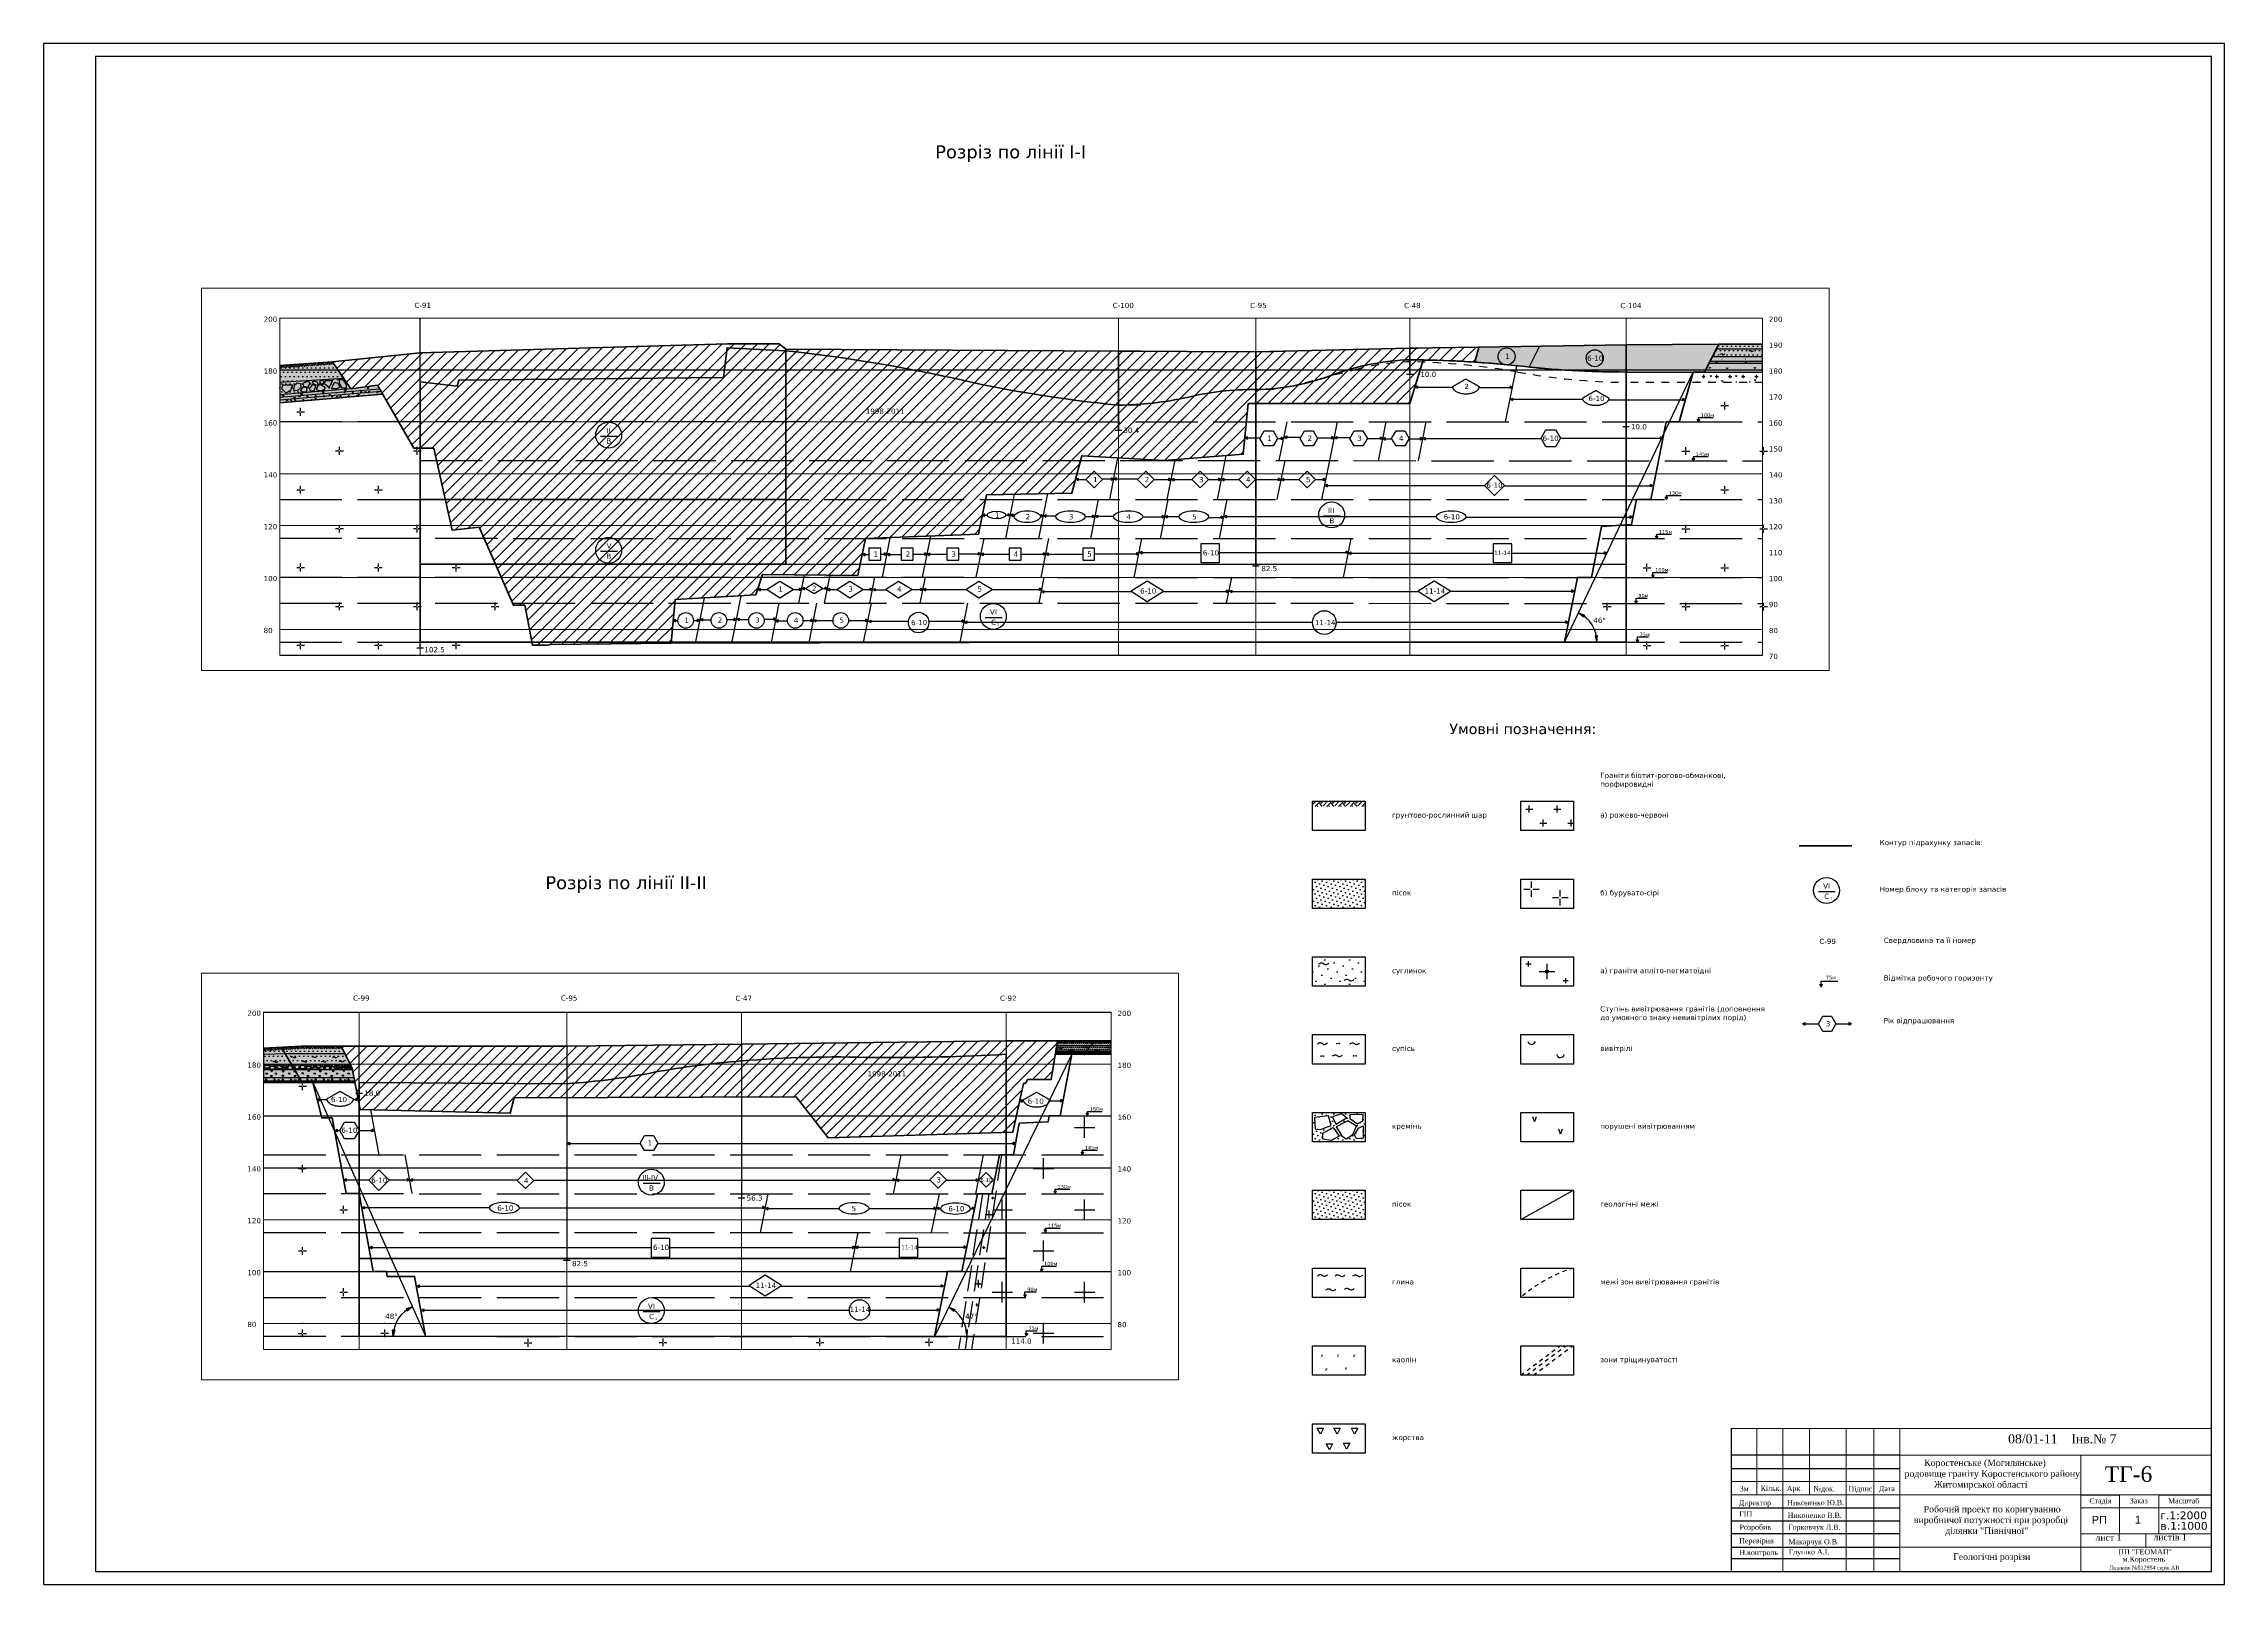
# Paper-space layout 'Лист3' of a CAD drawing. Header units: millimetres. Extents: x -20 to 821, y -7 to 587.
# The model-space entities are those that its viewports show. They can reach past a viewport. Long polylines and large blocks are cut down to what shows.
import ezdxf

# ---------------------------------------------------------------- set-up
doc = ezdxf.new("R2010")
doc.units = ezdxf.units.MM
for name, pattern in [('ACAD_ISO02W100', [15, 12, -3]), ('AHIDDEN2', [3, 1.5, -1.5]), ('AHIDDEN4', [7, 5, -2])]:
    doc.linetypes.add(name, pattern=pattern)
for name, color, linetype in [('3доб', 7, 'Continuous'), ('4доб', 7, 'Continuous'), ('5 р1ків', 7, 'Continuous'), ('5доб', 7, 'Continuous'), ('НАДЗЕМКА', 7, 'Continuous'), ('оф2', 7, 'Continuous'), ('ПЛАН НА КІНЕЦЬ', 7, 'Continuous'), ('ПРОМЫШЛ', 7, 'Continuous'), ('ПРОФІЛЬ_БОРТА', 7, 'Continuous'), ('текст', 7, 'Continuous')]:
    doc.layers.add(name, color=color, linetype=linetype)
doc.layers.add('ПЛАНШЕТ', color=7, linetype='Continuous', lineweight=20)
doc.styles.add('ISO Proportional', font='isocpeur.ttf')
doc.styles.add('universw', font='universw.shx', dxfattribs={"oblique": 10})
doc.styles.add('стиль1', font='verdana.ttf', dxfattribs={"height": 4})
doc.styles.add('стиль1-свердловини', font='verdana.ttf', dxfattribs={"height": 2})
pattern_1 = [(45, (-42.0268, 0), (-0.561266, 1.683798), [0, -1.5875])]

# ---------------------------------------------------------------- blocks, each defined once
blk = doc.blocks.new('25_1')
at = {"linetype": 'Continuous'}
blk.add_hatch(color=0, dxfattribs=at).paths.add_polyline_path([(0.5, 0.35), (-0.5, 0.35), (0, -0.51)])
at = {"color": 0, "linetype": 'Continuous'}
for points in [[(-0.5, 0.35), (0.5, 0.35)], [(0, -0.51), (-0.5, 0.35)], [(0, -0.51), (0.5, 0.35)]]:
    blk.add_lwpolyline(points, dxfattribs=at)

msp = doc.modelspace()

# ---------------------------------------------------------------- hatches: boundary and pattern name
at = {"linetype": 'Continuous'}
h = msp.add_hatch(dxfattribs=at)
h.set_pattern_fill('ANSI31', color=256, scale=2)
h.paths.add_polyline_path([(3235331.013, 5635306.53), (3235339.525, 5635289.731), (3235345.768, 5635257.73), (3235461.264, 5635254.91), (3235464.545, 5635266.909), (3235682.089, 5635267.471), (3235706.595, 5635235.867), (3235849.059, 5635240.242), (3235857.274, 5635277.84), (3235858.81, 5635277.839), (3235860.405, 5635280.839), (3235878.697, 5635280.839), (3235883.623, 5635310.843), (3235843.871, 5635310.843), (3235639.801, 5635308.279), (3235505.151, 5635306.702), (3235344.891, 5635306.532)])
h = msp.add_hatch(dxfattribs=at)
h.set_pattern_fill('ANSI31', color=256, scale=2)
edge = h.paths.add_edge_path()
edge.add_line((3236269.037, 5635298.942), (3236283.071, 5635278.139))
edge.add_line((3236283.071, 5635278.139), (3236303.555, 5635280.939))
edge.add_line((3236303.555, 5635280.939), (3236331.588, 5635232.331))
edge.add_line((3236331.588, 5635232.331), (3236347.026, 5635232.331))
edge.add_line((3236347.026, 5635232.331), (3236361.222, 5635169.326))
edge.add_line((3236361.222, 5635169.326), (3236381.986, 5635171.522))
edge.add_line((3236381.986, 5635171.522), (3236408.538, 5635111.317))
edge.add_line((3236408.538, 5635111.317), (3236417.347, 5635111.317))
edge.add_line((3236417.347, 5635111.317), (3236423.251, 5635080.515))
edge.add_line((3236423.251, 5635080.515), (3236434.706, 5635080.515))
edge.add_line((3236434.706, 5635080.515), (3236437.446, 5635081.128))
edge.add_line((3236437.446, 5635081.128), (3236530.084, 5635082.112))
edge.add_line((3236530.084, 5635082.112), (3236533.145, 5635115.696))
edge.add_line((3236533.145, 5635115.696), (3236595.364, 5635119.285))
edge.add_line((3236595.364, 5635119.285), (3236600.724, 5635135.084))
edge.add_line((3236600.724, 5635135.084), (3236674.261, 5635134.271))
edge.add_line((3236674.261, 5635134.271), (3236680.142, 5635162.67))
edge.add_line((3236680.142, 5635162.67), (3236767.258, 5635166.055))
edge.add_line((3236767.258, 5635166.055), (3236773.3, 5635196.454))
edge.add_line((3236773.3, 5635196.454), (3236839.315, 5635197.842))
edge.add_line((3236839.315, 5635197.842), (3236846.829, 5635226.641))
edge.add_line((3236846.829, 5635226.641), (3236910.403, 5635222.83))
edge.add_line((3236910.403, 5635222.83), (3236971.352, 5635227.725))
edge.add_line((3236971.352, 5635227.725), (3236975.239, 5635266.797))
edge.add_line((3236975.239, 5635266.797), (3237099.892, 5635266.797))
edge.add_line((3237099.892, 5635266.797), (3237110.239, 5635300.348))
edge.add_arc((3237105.355, 5634670.671), 629.696, 85.931835, 89.555619, ccw=False)
edge.add_line((3237150.028, 5635298.78), (3237153.024, 5635310.416))
edge.add_line((3237153.024, 5635310.416), (3237099.905, 5635309.597))
edge.add_line((3237099.905, 5635309.597), (3236981.144, 5635306.617))
edge.add_line((3236981.144, 5635306.617), (3236875.183, 5635307.236))
edge.add_line((3236875.183, 5635307.236), (3236618.574, 5635308.881))
edge.add_line((3236618.574, 5635308.881), (3236613.575, 5635312.882))
edge.add_line((3236613.575, 5635312.882), (3236573.574, 5635312.882))
edge.add_line((3236573.574, 5635312.882), (3236336.574, 5635305.927))
edge.add_line((3236336.574, 5635305.927), (3236269.037, 5635298.942))
at = {"layer": 'ПРОФІЛЬ_БОРТА'}
h = msp.add_hatch(color=2, dxfattribs=at)
h.dxf.hatch_style = 1
h.paths.add_polyline_path([(3235271.116, 5635305.012), (3235271.112, 5635278.53), (3235341.71, 5635278.53), (3235339.525, 5635289.731), (3235331.013, 5635306.53), (3235300.151, 5635306.53)])
h = msp.add_hatch(dxfattribs=at)
h.set_pattern_fill('DOTS', color=256, scale=2.1)
h.set_pattern_definition([(0, (3235306.1704, 5635302.8387), (1.66688, 3.33375), [0, -3.33375])])
h.paths.add_polyline_path([(3235300.254, 5635306.535), (3235285.052, 5635305.74), (3235271.116, 5635304.96), (3235271.116, 5635300.092), (3235287.995, 5635300.73), (3235333.952, 5635300.73), (3235331.013, 5635306.53)])
h = msp.add_hatch(dxfattribs=at)
h.set_pattern_fill('EARTH', color=256, scale=0.5, angle=45)
h.paths.add_polyline_path([(3235331.013, 5635306.53), (3235300.254, 5635306.535), (3235285.052, 5635305.74), (3235271.116, 5635304.948), (3235271.116, 5635302.945), (3235286.193, 5635303.797), (3235300.306, 5635304.535), (3235332.024, 5635304.535)])
h = msp.add_hatch(color=2, dxfattribs=at)
h.dxf.hatch_style = 1
h.paths.add_polyline_path([(3235881.916, 5635300.443), (3235924.989, 5635300.443), (3235924.991, 5635310.843), (3235883.623, 5635310.843)])
h = msp.add_hatch(dxfattribs=at)
h.set_pattern_fill('DOTS', color=256)
h.paths.add_polyline_path([(3235924.99, 5635306.843), (3235909.05, 5635306.843), (3235905.19, 5635302.843), (3235924.989, 5635302.843)])
h.paths.add_polyline_path([(3235909.05, 5635306.843), (3235882.967, 5635306.843), (3235882.31, 5635302.843), (3235905.19, 5635302.843)])
h = msp.add_hatch(dxfattribs=at)
h.set_pattern_fill('DOTS', color=256)
h.paths.add_polyline_path([(3235912.91, 5635310.843), (3235883.623, 5635310.843), (3235882.967, 5635306.843), (3235909.05, 5635306.843)])
h.paths.add_polyline_path([(3235924.991, 5635310.843), (3235912.91, 5635310.843), (3235909.05, 5635306.843), (3235924.99, 5635306.843)])
h = msp.add_hatch(dxfattribs=at)
h.set_pattern_fill('EARTH', color=256, scale=0.5, angle=45)
h.paths.add_polyline_path([(3235912.91, 5635310.843), (3235883.623, 5635310.843), (3235883.295, 5635308.843), (3235910.98, 5635308.843)])
h.paths.add_polyline_path([(3235924.991, 5635310.843), (3235912.91, 5635310.843), (3235910.98, 5635308.843), (3235924.991, 5635308.843)])
h = msp.add_hatch(color=2, dxfattribs=at)
h.dxf.hatch_style = 1
edge = h.paths.add_edge_path()
edge.add_line((3237153.047, 5635310.427), (3237150.048, 5635298.78))
edge.add_arc((3237080.549, 5634289.171), 1011.999, 83.506276, 86.062104, ccw=False)
edge.add_arc((3237267.965, 5636053.633), 762.456, 264.508568, 269.90205)
edge.add_line((3237266.662, 5635291.179), (3237372.013, 5635291.16))
edge.add_line((3237372.013, 5635291.16), (3237372.017, 5635312.761))
edge.add_line((3237372.017, 5635312.761), (3237266.699, 5635312.179))
edge.add_line((3237266.699, 5635312.179), (3237153.047, 5635310.427))
h = msp.add_hatch(dxfattribs=at)
h.set_pattern_fill('DOTS', color=256, scale=2.1)
h.paths.add_polyline_path([(3237371.993, 5635308.967), (3237336.257, 5635308.967), (3237333.299, 5635303.155), (3237371.992, 5635303.149)])
h = msp.add_hatch(dxfattribs=at)
h.set_pattern_fill('DOTS', color=256, scale=2.1)
h.paths.add_polyline_path([(3237371.993, 5635312.749), (3237338.185, 5635312.755), (3237336.257, 5635308.967), (3237371.993, 5635308.967)])
h = msp.add_hatch(dxfattribs=at)
h.set_pattern_fill('CROSS', scale=5)
h.paths.add_polyline_path([(3235327.487, 5635232.933), (3235271.104, 5635232.943), (3235271.102, 5635222.943), (3235329.329, 5635222.933)])
h.paths.add_polyline_path([(3235350.34, 5635162.929), (3235344.873, 5635162.93), (3235344.872, 5635152.93), (3235352.161, 5635152.929)])
h.paths.add_polyline_path([(3235348.52, 5635172.929), (3235344.875, 5635172.93), (3235344.873, 5635162.93), (3235350.34, 5635162.929)])
h.paths.add_polyline_path([(3235344.878, 5635192.93), (3235344.878, 5635192.93), (3235344.875, 5635172.93), (3235348.52, 5635172.929)])
h.paths.add_polyline_path([(3235352.161, 5635152.929), (3235344.872, 5635152.93), (3235344.87, 5635142.93), (3235353.982, 5635142.928)])
h.paths.add_polyline_path([(3235353.982, 5635142.928), (3235344.87, 5635142.93), (3235344.867, 5635132.93), (3235355.803, 5635132.928)])
h.paths.add_polyline_path([(3235328.386, 5635103.037), (3235271.083, 5635112.943), (3235271.079, 5635092.943), (3235344.853, 5635092.93), (3235344.86, 5635112.93), (3235328.386, 5635103.037), (3235344.853, 5635092.93), (3235394.223, 5635092.921), (3235373.372, 5635100.424), (3235344.86, 5635112.93), (3235344.853, 5635092.93), (3235344.853, 5635092.93)])
h.paths.add_polyline_path([(3235623.437, 5635092.881), (3235571.971, 5635092.89), (3235639.763, 5635092.879)])
h.paths.add_polyline_path([(3235924.951, 5635082.829), (3235843.832, 5635082.843), (3235843.83, 5635072.843), (3235924.949, 5635072.829)])
h.paths.add_polyline_path([(3235924.953, 5635092.829), (3235843.834, 5635092.843), (3235843.832, 5635082.843), (3235924.951, 5635082.829)])
h.paths.add_polyline_path([(3235924.956, 5635112.829), (3235826.516, 5635132.846), (3235843.834, 5635092.843), (3235924.953, 5635092.829)])
h.paths.add_polyline_path([(3235924.96, 5635132.829), (3235843.841, 5635132.843), (3235826.516, 5635132.846), (3235924.956, 5635112.829)])
h.paths.add_polyline_path([(3235924.963, 5635152.829), (3235829.589, 5635152.843), (3235843.841, 5635132.843), (3235924.96, 5635132.829)])
h.paths.add_polyline_path([(3235924.965, 5635162.829), (3235831.127, 5635162.845), (3235829.589, 5635152.843), (3235924.963, 5635152.829)])
h.paths.add_polyline_path([(3235924.967, 5635172.829), (3235832.663, 5635172.843), (3235831.127, 5635162.845), (3235924.965, 5635162.829)])
h.paths.add_polyline_path([(3235924.97, 5635192.829), (3235835.737, 5635192.844), (3235832.663, 5635172.843), (3235924.967, 5635172.829)])
h.paths.add_polyline_path([(3235924.974, 5635212.829), (3235838.81, 5635212.843), (3235835.737, 5635192.844), (3235924.97, 5635192.829)])
h.paths.add_polyline_path([(3235924.975, 5635222.829), (3235849.471, 5635222.842), (3235849.471, 5635222.842), (3235843.858, 5635222.843), (3235838.81, 5635212.843), (3235924.974, 5635212.829)])
h.paths.add_polyline_path([(3235843.856, 5635222.843), (3235840.313, 5635222.619), (3235838.81, 5635212.844), (3235843.854, 5635212.843)])
h.paths.add_polyline_path([(3235924.977, 5635232.829), (3235851.319, 5635232.842), (3235849.471, 5635222.842), (3235924.975, 5635222.829)])
h.paths.add_polyline_path([(3235924.988, 5635292.829), (3235893.136, 5635292.834), (3235889.413, 5635272.835), (3235924.984, 5635272.829)])
h.paths.add_polyline_path([(3235924.989, 5635300.443), (3235894.552, 5635300.443), (3235893.136, 5635292.834), (3235924.988, 5635292.829)])
h.paths.add_polyline_path([(3235846.071, 5635075.032), (3235864.063, 5635075.032), (3235864.063, 5635083.719), (3235846.071, 5635083.719)])
h.paths.add_polyline_path([(3235818.832, 5635082.847), (3235817.295, 5635072.848), (3235843.83, 5635072.843), (3235843.832, 5635082.843), (3235841.373, 5635082.843)])
h.paths.add_polyline_path([(3235829.59, 5635152.845), (3235828.053, 5635142.846), (3235826.516, 5635132.846), (3235843.841, 5635132.843), (3235843.842, 5635142.843), (3235829.589, 5635152.843)])
h.paths.add_polyline_path([(3235820.369, 5635092.847), (3235818.832, 5635082.847), (3235843.832, 5635082.843), (3235843.833, 5635092.843)])
h.paths.add_polyline_path([(3235823.443, 5635112.846), (3235820.369, 5635092.847), (3235843.833, 5635092.843), (3235826.516, 5635132.846)])
h.paths.add_polyline_path([(3235344.878, 5635192.932), (3235334.855, 5635192.932), (3235344.878, 5635192.93)])
h.paths.add_polyline_path([(3235853.98, 5635247.241), (3235876.282, 5635248.237), (3235877.191, 5635252.837), (3235924.981, 5635252.829), (3235924.977, 5635232.829), (3235851.319, 5635232.842)])
h.paths.add_polyline_path([(3235885.691, 5635252.836), (3235889.413, 5635272.835), (3235924.984, 5635272.829), (3235924.981, 5635252.829)])
h = msp.add_hatch(dxfattribs=at)
h.set_pattern_fill('DOTS', color=256, scale=2.1)
h.set_pattern_definition([(0, (6470604.9724, 11270593.1397), (1.666875, 3.33375), [0, -3.33375])])
h.paths.add_polyline_path([(3235287.995, 5635300.73), (3235271.116, 5635300.223), (3235271.114, 5635292.943), (3235292.571, 5635292.939)])
h.paths.add_polyline_path([(3235292.571, 5635292.939), (3235271.114, 5635292.943), (3235271.114, 5635292.53), (3235292.811, 5635292.53)])
h.paths.add_polyline_path([(3235292.571, 5635292.939), (3235292.811, 5635292.53), (3235338.107, 5635292.53), (3235337.903, 5635292.931)])
h.paths.add_polyline_path([(3235287.995, 5635300.73), (3235292.571, 5635292.939), (3235337.903, 5635292.931), (3235333.952, 5635300.73)])
h = msp.add_hatch(dxfattribs=at)
h.set_pattern_fill('DOTS', color=256, scale=0.5, angle=45)
h.paths.add_polyline_path([(3235338.107, 5635292.53), (3235292.811, 5635292.53), (3235295.16, 5635288.53), (3235339.759, 5635288.53), (3235339.525, 5635289.731)])
h.paths.add_polyline_path([(3235304.957, 5635291.192), (3235306.756, 5635290.992), (3235307.413, 5635290.022), (3235306.528, 5635288.995), (3235304.843, 5635288.796), (3235303.7, 5635289.138)], flags=16)
h.paths.add_polyline_path([(3235302.982, 5635291.616), (3235302.982, 5635289.447), (3235299.701, 5635289.078), (3235299.701, 5635291.616), (3235301.252, 5635292.079)], flags=16)
h.paths.add_polyline_path([(3235307.299, 5635291.705), (3235309.698, 5635292.161), (3235309.89, 5635290.957), (3235308.27, 5635290.022)], flags=16)
h.paths.add_polyline_path([(3235309.073, 5635289.705), (3235310.93, 5635291.017), (3235312.13, 5635290.019), (3235312.13, 5635288.878), (3235310.073, 5635288.735)], flags=16)
h.paths.add_polyline_path([(3235298.904, 5635289.937), (3235296.143, 5635288.801), (3235295.08, 5635291.386), (3235296.698, 5635292.078), (3235298.454, 5635291.755)], flags=16)
h.paths.add_polyline_path([(3235311.67, 5635291.099), (3235312.174, 5635292.278), (3235314.567, 5635292.278), (3235315.008, 5635290.957), (3235313.985, 5635289.983), (3235312.332, 5635290.612)], flags=16)
h.paths.add_polyline_path([(3235314.426, 5635289.744), (3235315.701, 5635291.002), (3235317.134, 5635290.656), (3235317.716, 5635289.272), (3235316.583, 5635288.691), (3235314.867, 5635288.753)], flags=16)
h.paths.add_polyline_path([(3235316.296, 5635291.266), (3235316.393, 5635292.223), (3235318.6, 5635292.347), (3235318.767, 5635291.779), (3235317.851, 5635290.767)], flags=16)
h.paths.add_polyline_path([(3235318.421, 5635290.168), (3235320.281, 5635291.041), (3235321.78, 5635290.75), (3235322.529, 5635289.752), (3235321.502, 5635288.643), (3235318.99, 5635288.92)], flags=16)
h.paths.add_polyline_path([(3235320.566, 5635291.424), (3235320.898, 5635292.278), (3235323.237, 5635292.278), (3235322.958, 5635290.831), (3235320.95, 5635291.127)], flags=16)
h.paths.add_polyline_path([(3235323.099, 5635288.962), (3235323.675, 5635290.932), (3235325.298, 5635290.81), (3235326.363, 5635290.043), (3235325.717, 5635288.77), (3235324.146, 5635288.77)], flags=16)
h.paths.add_polyline_path([(3235324.011, 5635291.998), (3235324.52, 5635292.409), (3235326.008, 5635292.361), (3235326.299, 5635291.744), (3235325.379, 5635291.043), (3235324.096, 5635291.14)], flags=16)
h.paths.add_polyline_path([(3235325.913, 5635290.825), (3235326.724, 5635291.622), (3235327.728, 5635291.078), (3235327.631, 5635290.099), (3235326.857, 5635289.749)], flags=16)
h.paths.add_polyline_path([(3235326.349, 5635288.743), (3235326.627, 5635289.528), (3235328.321, 5635289.77), (3235328.551, 5635288.827)], flags=16)
h.paths.add_polyline_path([(3235326.758, 5635292.36), (3235328.014, 5635292.36), (3235328.455, 5635291.826), (3235327.895, 5635291.216), (3235326.877, 5635291.784)], flags=16)
h.paths.add_polyline_path([(3235327.87, 5635290.062), (3235328.04, 5635291.062), (3235328.752, 5635291.554), (3235329.69, 5635290.901), (3235329.312, 5635289.935)], flags=16)
h.paths.add_polyline_path([(3235329.725, 5635291.722), (3235329.96, 5635292.276), (3235331.539, 5635292.063), (3235331.539, 5635291.04), (3235330.333, 5635290.72)], flags=16)
h.paths.add_polyline_path([(3235329.672, 5635288.805), (3235329.842, 5635289.805), (3235330.554, 5635290.296), (3235331.493, 5635289.643), (3235331.114, 5635288.678)], flags=16)
h.paths.add_polyline_path([(3235331.995, 5635290.886), (3235332.165, 5635291.886), (3235332.877, 5635292.378), (3235333.816, 5635291.725), (3235333.437, 5635290.759)], flags=16)
h.paths.add_polyline_path([(3235331.924, 5635289.319), (3235332.036, 5635289.857), (3235332.784, 5635290.574), (3235333.614, 5635290.387), (3235333.719, 5635289.916), (3235333.412, 5635288.915), (3235332.694, 5635288.706)], flags=16)
h.paths.add_polyline_path([(3235333.775, 5635288.978), (3235333.945, 5635289.978), (3235334.658, 5635290.47), (3235335.596, 5635289.817), (3235335.218, 5635288.851)], flags=16)
h.paths.add_polyline_path([(3235334.297, 5635291.097), (3235334.409, 5635291.635), (3235335.157, 5635291.933), (3235335.988, 5635292.165), (3235336.093, 5635291.694), (3235335.848, 5635290.859), (3235335.068, 5635290.484)], flags=16)
h.paths.add_polyline_path([(3235335.79, 5635289.453), (3235336.001, 5635290.321), (3235336.549, 5635290.492), (3235337.361, 5635290.438), (3235337.465, 5635289.967), (3235337.341, 5635289.215), (3235336.561, 5635288.84)], flags=16)
h.paths.add_polyline_path([(3235336.468, 5635290.756), (3235336.637, 5635291.756), (3235337.35, 5635292.248), (3235338.288, 5635291.595), (3235337.91, 5635290.629)], flags=16)
h.paths.add_polyline_path([(3235337.575, 5635289.022), (3235337.745, 5635290.022), (3235338.457, 5635290.513), (3235339.396, 5635289.86), (3235339.017, 5635288.895)], flags=16)
h.paths.add_polyline_path([(3235292.811, 5635292.53), (3235279.548, 5635292.53), (3235278.943, 5635291.425), (3235276.842, 5635291.527), (3235276.488, 5635292.53), (3235271.114, 5635292.53), (3235271.114, 5635288.53), (3235295.16, 5635288.53)])
h.paths.add_polyline_path([(3235289.433, 5635289.249), (3235290.866, 5635291.67), (3235292.446, 5635291.67), (3235294.099, 5635288.955), (3235290.94, 5635288.735)], flags=16)
h.paths.add_polyline_path([(3235287.449, 5635289.836), (3235286.053, 5635291.487), (3235288.756, 5635292.35), (3235289.397, 5635291.67)], flags=16)
h.paths.add_polyline_path([(3235286.384, 5635290.093), (3235283.334, 5635288.955), (3235281.644, 5635290.093), (3235280.542, 5635291.267), (3235283.334, 5635292.074)], flags=16)
h.paths.add_polyline_path([(3235279.833, 5635289.156), (3235277.7, 5635288.668), (3235276.1, 5635289.289), (3235276.876, 5635291.208), (3235279.377, 5635291.151)], flags=16)
h.paths.add_polyline_path([(3235276.53, 5635291.327), (3235274.675, 5635289.606), (3235272.091, 5635289.606), (3235271.759, 5635291.128), (3235273.615, 5635292.352)], flags=16)
h = msp.add_hatch(dxfattribs=at)
h.set_pattern_fill('ANSI31', color=256, scale=0.5)
h.paths.add_polyline_path([(3235903.681, 5635301.279), (3235882.053, 5635301.279), (3235881.916, 5635300.443), (3235902.874, 5635300.443)])
h.paths.add_polyline_path([(3235924.989, 5635301.279), (3235903.681, 5635301.279), (3235902.874, 5635300.443), (3235924.989, 5635300.443)])
h = msp.add_hatch(dxfattribs=at)
h.set_pattern_fill('CROSS', color=256, scale=0.5)
h.set_pattern_definition([(0, (3235908.3618, 5635301.6572), (3.175, 3.175), [1.5875, -4.7625]), (90, (3235909.1556, 5635300.8635), (-3.175, 3.175), [1.5875, -4.7625])])
h.paths.add_polyline_path([(3235904.435, 5635302.06), (3235882.181, 5635302.06), (3235882.053, 5635301.279), (3235903.681, 5635301.279)])
h.paths.add_polyline_path([(3235924.989, 5635302.06), (3235904.435, 5635302.06), (3235903.681, 5635301.279), (3235924.989, 5635301.279)])
h = msp.add_hatch(color=2, dxfattribs=at)
h.dxf.hatch_style = 1
h.paths.add_polyline_path([(3236228.258, 5635267.458), (3236307.448, 5635274.19), (3236303.555, 5635280.939), (3236283.071, 5635278.139), (3236269.037, 5635298.942), (3236228.263, 5635296.102)])
h = msp.add_hatch(dxfattribs=at)
h.set_pattern_fill('DOTS', color=256, scale=2.1)
h.paths.add_polyline_path([(3236228.263, 5635296.102), (3236228.262, 5635292.949), (3236273.08, 5635292.949), (3236269.037, 5635298.942)])
h.paths.add_polyline_path([(3236228.262, 5635292.949), (3236228.26, 5635282.955), (3236277.692, 5635286.112), (3236273.08, 5635292.949)])
h = msp.add_hatch(dxfattribs=at)
h.set_pattern_fill('EARTH', color=256, scale=0.5, angle=45)
h.paths.add_polyline_path([(3236270.329, 5635297.027), (3236269.037, 5635298.942), (3236228.263, 5635296.102), (3236228.262, 5635294.097)])
h = msp.add_hatch(dxfattribs=at)
h.set_pattern_fill('CROSS', color=256, scale=0.8)
h.set_pattern_definition([(0, (3237294.7753, 5635287.5894), (5.08, 5.08), [2.54, -7.62]), (90, (3237296.0453, 5635286.3194), (-5.08, 5.08), [2.54, -7.62])])
h.paths.add_polyline_path([(3237371.99, 5635291.149), (3237318.451, 5635291.158), (3237316.196, 5635283.158), (3237371.988, 5635283.149)])
h = msp.add_hatch(dxfattribs=at)
h.set_pattern_fill('CROSS', color=256, scale=0.5)
h.set_pattern_definition([(0, (3235310.5667, 5635280.8466), (3.175, 3.175), [1.5875, -4.7625]), (90, (3235311.3605, 5635280.053), (-3.175, 3.175), [1.5875, -4.7625])])
h.paths.add_polyline_path([(3235298.802, 5635282.33), (3235271.113, 5635282.33), (3235271.112, 5635279.73), (3235300.329, 5635279.73)])
h.paths.add_polyline_path([(3235340.969, 5635282.33), (3235298.802, 5635282.33), (3235300.329, 5635279.73), (3235341.476, 5635279.73)])
h = msp.add_hatch(dxfattribs=at)
h.set_pattern_fill('CROSS', color=256, scale=0.5)
h.paths.add_polyline_path([(3235341.476, 5635279.73), (3235300.329, 5635279.73), (3235301.034, 5635278.53), (3235309.062, 5635278.53), (3235341.71, 5635278.53)])
h.paths.add_polyline_path([(3235300.329, 5635279.73), (3235271.112, 5635279.73), (3235271.112, 5635278.53), (3235301.034, 5635278.53)])
h = msp.add_hatch(dxfattribs=at)
h.set_pattern_fill('CROSS', color=256, scale=0.5)
h.paths.add_polyline_path([(3236269.154, 5635272.942), (3236245.592, 5635272.946), (3236228.258, 5635271.472), (3236228.258, 5635269.465)])
h.paths.add_polyline_path([(3236245.592, 5635272.946), (3236269.154, 5635272.942), (3236306.344, 5635276.104), (3236305.241, 5635278.017)])
h = msp.add_hatch(dxfattribs=at)
h.set_pattern_fill('CROSS', color=256, scale=0.5)
h.paths.add_polyline_path([(3236292.716, 5635272.938), (3236269.154, 5635272.942), (3236228.258, 5635269.465), (3236228.258, 5635267.458)])
h.paths.add_polyline_path([(3236269.154, 5635272.942), (3236292.716, 5635272.938), (3236307.448, 5635274.19), (3236306.344, 5635276.104)])
h = msp.add_hatch(dxfattribs=at)
h.set_pattern_fill('DOTS', color=256, scale=2)
h.paths.add_polyline_path([(3236228.26, 5635282.955), (3236228.259, 5635273.48), (3236283.071, 5635278.139), (3236277.692, 5635286.112)])
h.paths.add_polyline_path([(3236241.579, 5635282.813), (3236244.301, 5635282.344), (3236244.582, 5635279.251), (3236241.673, 5635276.58), (3236239.044, 5635276.861), (3236239.655, 5635280.985)], flags=16)
h.paths.add_polyline_path([(3236238.198, 5635281.342), (3236236.575, 5635276.955), (3236233.328, 5635274.953), (3236229.89, 5635278.195), (3236230.75, 5635281.342)], flags=16)
h.paths.add_polyline_path([(3236246.037, 5635282.391), (3236249.323, 5635283.844), (3236251.857, 5635283.094), (3236250.074, 5635279.532), (3236246.648, 5635280.376)], flags=16)
h.paths.add_polyline_path([(3236246.554, 5635279.72), (3236248.947, 5635279.204), (3236248.947, 5635275.97), (3236245.85, 5635275.595), (3236244.395, 5635276.814)], flags=16)
h.paths.add_polyline_path([(3236251.16, 5635278.551), (3236253.553, 5635281.551), (3236256.088, 5635280.379), (3236254.867, 5635276.77), (3236251.441, 5635276.77)], flags=16)
h.paths.add_polyline_path([(3236253.321, 5635283.696), (3236254.727, 5635284.129), (3236257.219, 5635283.35), (3236258.142, 5635281.646), (3236256.604, 5635280.988), (3236253.929, 5635282.394)], flags=16)
h.paths.add_polyline_path([(3236257.597, 5635280.445), (3236259.331, 5635281.551), (3236262.689, 5635279.708), (3236262.467, 5635277.24), (3236259.161, 5635276.615), (3236256.785, 5635277.129)], flags=16)
h.paths.add_polyline_path([(3236258.832, 5635283.822), (3236261.068, 5635284.686), (3236262.713, 5635284.154), (3236261.321, 5635281.624), (3236259.553, 5635282.597)], flags=16)
h.paths.add_polyline_path([(3236262.429, 5635282.626), (3236263.597, 5635284.316), (3236269.025, 5635284.316), (3236266.34, 5635279.245)], flags=16)
h.paths.add_polyline_path([(3236268.091, 5635278.254), (3236270.425, 5635283.267), (3236273.11, 5635282.567), (3236274.686, 5635279.536), (3236272.23, 5635278.259)], flags=16)
h.paths.add_polyline_path([(3236273.811, 5635285.073), (3236277.137, 5635285.073), (3236279.706, 5635281.46), (3236279.706, 5635279.303), (3236276.262, 5635279.012), (3236274.357, 5635282.2)], flags=16)
h = msp.add_hatch(color=256, dxfattribs=at)
h.dxf.hatch_style = 1
h.paths.add_polyline_path([(3235831.311, 5635176.862, 1), (3235830.127, 5635176.862, 1)])
h = msp.add_hatch(color=256, dxfattribs=at)
h.dxf.hatch_style = 1
h.paths.add_polyline_path([(3235823.072, 5635123.522, 1), (3235821.889, 5635123.522, 1)])
h = msp.add_hatch(color=256, dxfattribs=at)
h.dxf.hatch_style = 1
h.paths.add_polyline_path([(3235381.949, 5635102.563), (3235385.878, 5635105.765), (3235381.123, 5635104.011)])
h = msp.add_hatch(color=256, dxfattribs=at)
h.dxf.hatch_style = 1
h.paths.add_polyline_path([(3235799.709, 5635105.404), (3235804.4, 5635103.484), (3235803.525, 5635102.066)])
h = msp.add_hatch(color=256, dxfattribs=at)
h.dxf.hatch_style = 1
h.paths.add_polyline_path([(3237234.692, 5635103.591), (3237233.829, 5635102.165), (3237229.99, 5635105.483)])
h = msp.add_hatch(color=256, dxfattribs=at)
h.dxf.hatch_style = 1
h.paths.add_polyline_path([(3235372.365, 5635087.817), (3235371.035, 5635082.925), (3235370.707, 5635087.984)])
h = msp.add_hatch(color=256, dxfattribs=at)
h.dxf.hatch_style = 1
h.paths.add_polyline_path([(3235813.814, 5635082.848), (3235814.145, 5635087.906), (3235812.487, 5635087.74)])
h = msp.add_hatch(color=256, dxfattribs=at)
h.dxf.hatch_style = 1
h.paths.add_polyline_path([(3237244.553, 5635087.83), (3237242.895, 5635087.664), (3237244.221, 5635082.772)])

# ---------------------------------------------------------------- linework, layer by layer
at = {"linetype": 'Continuous', "lineweight": 40}
for points in [[(3235331.013, 5635306.53), (3235339.525, 5635289.731), (3235345.768, 5635257.73), (3235461.264, 5635254.91), (3235464.545, 5635266.909), (3235682.089, 5635267.471), (3235706.595, 5635235.867), (3235849.059, 5635240.242), (3235857.274, 5635277.84), (3235858.81, 5635277.839), (3235860.405, 5635280.839), (3235878.697, 5635280.839), (3235883.623, 5635310.843), (3235843.871, 5635310.843), (3235639.801, 5635308.279), (3235505.151, 5635306.702), (3235344.891, 5635306.532), (3235331.012, 5635306.532)], [(3235883.623, 5635310.843), (3235924.991, 5635310.843)]]:
    msp.add_lwpolyline(points, dxfattribs=at)
msp.add_lwpolyline([(3236269.037, 5635298.942), (3236283.071, 5635278.139), (3236303.555, 5635280.939), (3236331.588, 5635232.331), (3236347.026, 5635232.331), (3236361.222, 5635169.326), (3236381.986, 5635171.522), (3236408.538, 5635111.317), (3236417.347, 5635111.317), (3236423.251, 5635080.515), (3236434.706, 5635080.515), (3236437.446, 5635081.128), (3236530.084, 5635082.112), (3236533.145, 5635115.696), (3236595.364, 5635119.285), (3236600.724, 5635135.084), (3236674.261, 5635134.271), (3236680.142, 5635162.67), (3236767.258, 5635166.055), (3236773.3, 5635196.454), (3236839.315, 5635197.842), (3236846.829, 5635226.641), (3236910.403, 5635222.83), (3236971.352, 5635227.725), (3236975.239, 5635266.797), (3237099.892, 5635266.797), (3237110.239, 5635300.348, -0.01581306), (3237150.028, 5635298.78), (3237153.024, 5635310.416), (3237099.905, 5635309.597), (3236981.144, 5635306.617), (3236875.183, 5635307.236), (3236618.574, 5635308.881), (3236613.575, 5635312.882), (3236573.574, 5635312.882), (3236336.574, 5635305.927)], format="xyb", close=True, dxfattribs=at)
at = {"layer": '3доб'}
for points in [[(3235360.187, 5635211.306), (3235352.257, 5635203.376), (3235360.187, 5635195.446), (3235368.117, 5635203.376), (3235360.187, 5635211.306)], [(3235473.271, 5635209.544), (3235466.892, 5635203.165), (3235473.271, 5635196.786), (3235479.65, 5635203.165), (3235473.271, 5635209.544)], [(3235791.428, 5635210.043), (3235785.049, 5635203.664), (3235791.428, 5635197.285), (3235797.807, 5635203.664), (3235791.428, 5635210.043)], [(3235828.44, 5635209.245), (3235822.73, 5635203.536), (3235828.44, 5635197.826), (3235834.149, 5635203.536), (3235828.44, 5635209.245)], [(3236856.462, 5635214.712), (3236850.083, 5635208.332), (3236856.462, 5635201.953), (3236862.842, 5635208.332), (3236856.462, 5635214.712)], [(3236896.254, 5635214.712), (3236889.875, 5635208.332), (3236896.254, 5635201.953), (3236902.634, 5635208.332), (3236896.254, 5635214.712)], [(3236938.124, 5635214.712), (3236931.744, 5635208.332), (3236938.124, 5635201.953), (3236944.503, 5635208.332), (3236938.124, 5635214.712)], [(3236974.415, 5635214.712), (3236968.036, 5635208.332), (3236974.415, 5635201.953), (3236980.795, 5635208.332), (3236974.415, 5635214.712)], [(3237020.623, 5635214.712), (3237014.244, 5635208.332), (3237020.623, 5635201.953), (3237027.003, 5635208.332), (3237020.623, 5635214.712)], [(3237165.184, 5635211.359), (3237157.465, 5635203.64), (3237165.184, 5635195.921), (3237172.903, 5635203.64), (3237165.184, 5635211.359)]]:
    msp.add_lwpolyline(points, dxfattribs=at)
at = {"layer": '4доб'}
for centre, major_axis, ratio in [((3235456.927, 5635181.965), (11.347, 0), 0.39673127), ((3235726.614, 5635181.615), (11.347, 0), 0.39673127), ((3235804.843, 5635181.446), (11.347, 0), 0.39673127), ((3236781.078, 5635180.923), (7.262, 0), 0.39673127), ((3236804.782, 5635179.62), (10.124, 0), 0.44465126), ((3236838.186, 5635179.62), (11.347, 0), 0.39673127), ((3236882.585, 5635179.62), (11.347, 0), 0.39673127), ((3236933.282, 5635179.62), (11.347, 0), 0.39673127), ((3237131.759, 5635179.62), (11.347, 0), 0.39673127)]:
    msp.add_ellipse(centre, major_axis=major_axis, ratio=ratio, dxfattribs=at)
at = {"layer": '5 р1ків', "color": 7}
for points in [[(3235333.69, 5635235.281), (3235329.97, 5635241.723), (3235333.69, 5635248.166), (3235341.129, 5635248.166), (3235344.848, 5635241.723), (3235341.129, 5635235.281)], [(3236987.594, 5635234.151), (3236984.213, 5635240.008), (3236987.594, 5635245.864), (3236994.357, 5635245.864), (3236997.738, 5635240.008), (3236994.357, 5635234.151)], [(3237018.63, 5635234.151), (3237015.248, 5635240.008), (3237018.63, 5635245.864), (3237025.392, 5635245.864), (3237028.774, 5635240.008), (3237025.392, 5635234.151)], [(3237056.989, 5635234.151), (3237053.608, 5635240.008), (3237056.989, 5635245.864), (3237063.752, 5635245.864), (3237067.133, 5635240.008), (3237063.752, 5635234.151)], [(3237089.234, 5635234.151), (3237085.853, 5635240.008), (3237089.234, 5635245.864), (3237095.997, 5635245.864), (3237099.378, 5635240.008), (3237095.997, 5635234.151)], [(3237204.823, 5635233.586), (3237201.104, 5635240.028), (3237204.823, 5635246.471), (3237212.262, 5635246.471), (3237215.982, 5635240.028), (3237212.262, 5635233.586)], [(3235565.067, 5635226.127), (3235561.685, 5635231.983), (3235565.067, 5635237.84), (3235571.829, 5635237.84), (3235575.211, 5635231.983), (3235571.829, 5635226.127)]]:
    msp.add_lwpolyline(points, close=True, dxfattribs=at)
at = {"layer": '5 р1ків', "linetype": 'Continuous'}
for points in [[(3235658.06, 5635129.975), (3235645.74, 5635122.085), (3235658.06, 5635114.158), (3235670.702, 5635122.066), (3235658.06, 5635129.975)], [(3236614.055, 5635129.738), (3236604.199, 5635123.426), (3236614.055, 5635117.084), (3236624.169, 5635123.411), (3236614.055, 5635129.738)], [(3236640.365, 5635128.354), (3236634.058, 5635124.314), (3236640.365, 5635120.256), (3236646.838, 5635124.305), (3236640.365, 5635128.354)], [(3236667.994, 5635129.738), (3236658.138, 5635123.426), (3236667.994, 5635117.084), (3236678.107, 5635123.411), (3236667.994, 5635129.738)], [(3236705.596, 5635129.738), (3236695.74, 5635123.426), (3236705.596, 5635117.084), (3236715.709, 5635123.411), (3236705.596, 5635129.738)], [(3236767.57, 5635129.738), (3236757.714, 5635123.426), (3236767.57, 5635117.084), (3236777.683, 5635123.411), (3236767.57, 5635129.738)], [(3236897.261, 5635129.975), (3236884.941, 5635122.085), (3236897.261, 5635114.158), (3236909.902, 5635122.066), (3236897.261, 5635129.975)], [(3237118.701, 5635129.975), (3237106.381, 5635122.085), (3237118.701, 5635114.158), (3237131.343, 5635122.066), (3237118.701, 5635129.975)]]:
    msp.add_lwpolyline(points, close=True, dxfattribs=at)
at = {"layer": '5 р1ків'}
for centre, radius in [((3237174.455, 5635303.214), 6.56), ((3237242.56, 5635301.755), 6.56), ((3235730.899, 5635103.211), 7.909), ((3236541.379, 5635099.61), 6), ((3236567.002, 5635099.61), 6), ((3236595.972, 5635099.61), 6), ((3236625.816, 5635099.61), 6), ((3236660.984, 5635099.61), 6), ((3236721.003, 5635097.961), 7.909), ((3237033.938, 5635097.961), 9.133)]:
    msp.add_circle(centre, radius, dxfattribs=at)
for points in [[(3237153.269, 5635279.969, 195.533), (3237148.197, 5635282.883, 195.533), (3237143.124, 5635285.796, 195.533), (3237138.052, 5635282.883, 195.533), (3237132.98, 5635279.969, 195.533), (3237132.98, 5635274.142, 195.533), (3237143.124, 5635274.142, 195.533), (3237153.269, 5635274.142, 195.533), (3237153.269, 5635279.969, 195.533)], [(3237253.479, 5635271.099, 195.533), (3237248.407, 5635274.013, 195.533), (3237243.334, 5635276.926, 195.533), (3237238.262, 5635274.013, 195.533), (3237233.19, 5635271.099, 195.533), (3237233.19, 5635265.272, 195.533), (3237243.334, 5635265.272, 195.533), (3237253.479, 5635265.272, 195.533), (3237253.479, 5635271.099, 195.533)], [(3235340.334, 5635266.064), (3235335.262, 5635268.978), (3235330.19, 5635271.892), (3235325.118, 5635268.978), (3235320.045, 5635266.064), (3235320.045, 5635260.237), (3235330.19, 5635260.237), (3235340.334, 5635260.237), (3235340.334, 5635266.064)], [(3235877.574, 5635265.354), (3235872.501, 5635268.268), (3235867.429, 5635271.182), (3235862.357, 5635268.268), (3235857.285, 5635265.354), (3235857.285, 5635259.527), (3235867.429, 5635259.527), (3235877.574, 5635259.527), (3235877.574, 5635265.354)]]:
    msp.add_rational_spline(points, [1, 1, 1, 1, 1, 0.707106781187, 1, 0.707106781187, 1], degree=2, knots=[0, 0, 0, 1, 1, 2, 2, 3.57079633, 3.57079633, 5.14159265, 5.14159265, 5.14159265], dxfattribs=at)
at = {"layer": '5доб'}
for points in [[(3235570.01, 5635144.063), (3235584.41, 5635144.063), (3235584.41, 5635158.463), (3235570.01, 5635158.463)], [(3235761.47, 5635144.063), (3235775.87, 5635144.063), (3235775.87, 5635158.463), (3235761.47, 5635158.463)], [(3236682.732, 5635145.994), (3236691.948, 5635145.994), (3236691.948, 5635155.21), (3236682.732, 5635155.21)], [(3236707.517, 5635145.994), (3236716.733, 5635145.994), (3236716.733, 5635155.21), (3236707.517, 5635155.21)], [(3236742.769, 5635145.994), (3236751.985, 5635145.994), (3236751.985, 5635155.21), (3236742.769, 5635155.21)], [(3236790.781, 5635145.994), (3236799.997, 5635145.994), (3236799.997, 5635155.21), (3236790.781, 5635155.21)], [(3236847.558, 5635145.994), (3236856.774, 5635145.994), (3236856.774, 5635155.21), (3236847.558, 5635155.21)], [(3236938.766, 5635144.284), (3236953.166, 5635144.284), (3236953.166, 5635158.684), (3236938.766, 5635158.684)], [(3237164.232, 5635144.284), (3237178.632, 5635144.284), (3237178.632, 5635158.684), (3237164.232, 5635158.684)]]:
    msp.add_lwpolyline(points, close=True, dxfattribs=at)
at = {"layer": 'НАДЗЕМКА', "color": 7}
for points in [[(3235906.563, 5635253.731), (3235906.563, 5635256.342), (3235917.854, 5635256.342)], [(3237322.506, 5635253.351), (3237322.506, 5635255.962), (3237333.798, 5635255.962)], [(3235902.763, 5635223.725), (3235902.763, 5635226.336), (3235914.055, 5635226.336)], [(3237318.707, 5635223.345), (3237318.707, 5635225.956), (3237329.998, 5635225.956)], [(3235881.839, 5635193.739), (3235881.839, 5635196.35), (3235893.13, 5635196.35)], [(3237297.782, 5635193.359), (3237297.782, 5635195.97), (3237309.074, 5635195.97)], [(3235874.347, 5635163.794), (3235874.347, 5635166.405), (3235885.638, 5635166.405)], [(3237290.29, 5635163.414), (3237290.29, 5635166.025), (3237301.582, 5635166.025)], [(3235871.403, 5635134.461), (3235871.403, 5635137.072), (3235882.695, 5635137.072)], [(3237287.347, 5635134.08), (3237287.347, 5635136.691), (3237298.639, 5635136.691)], [(3235858.453, 5635114.572), (3235858.453, 5635117.183), (3235866.962, 5635117.183)], [(3237274.396, 5635114.192), (3237274.396, 5635116.803), (3237282.905, 5635116.803)], [(3235859.416, 5635084.668), (3235859.416, 5635087.279), (3235867.925, 5635087.279)], [(3237275.36, 5635084.287), (3237275.36, 5635086.898), (3237283.869, 5635086.898)]]:
    msp.add_lwpolyline(points, dxfattribs=at)
at = {"layer": 'ПРОФІЛЬ_БОРТА', "lineweight": 15}
for p, q in [((3235271.121, 5635332.938), (3235271.076, 5635072.938)), ((3235344.895, 5635332.93), (3235344.85, 5635072.93)), ((3235505.155, 5635332.902), (3235505.11, 5635072.902)), ((3235639.805, 5635332.879), (3235639.76, 5635072.879)), ((3235843.875, 5635332.843), (3235843.83, 5635072.843)), ((3235924.995, 5635332.829), (3235924.949, 5635072.829)), ((3236228.269, 5635332.949), (3236228.224, 5635072.949)), ((3236336.579, 5635332.93), (3236336.533, 5635072.93)), ((3236875.189, 5635332.836), (3236875.143, 5635072.836)), ((3236981.149, 5635332.817), (3236981.103, 5635072.817)), ((3237099.909, 5635332.797), (3237099.863, 5635072.797)), ((3237266.679, 5635332.768), (3237266.633, 5635072.768)), ((3237371.997, 5635332.749), (3237371.951, 5635072.749))]:
    msp.add_line(p, q, dxfattribs=at)
at = {"layer": 'ПРОФІЛЬ_БОРТА'}
for p, q in [((3237191.868, 5635295.014), (3237200.175, 5635311.334)), ((3235756.908, 5635192.858), (3235762.925, 5635222.857)), ((3235820.508, 5635192.847), (3235826.524, 5635222.846)), ((3235654.391, 5635162.853), (3235660.408, 5635192.852)), ((3235786.438, 5635162.853), (3235792.454, 5635192.852)), ((3235723.849, 5635132.864), (3235729.865, 5635162.863))]:
    msp.add_line(p, q, dxfattribs=at)
at = {"layer": 'ПРОФІЛЬ_БОРТА', "color": 1}
msp.add_line((3235832.831, 5635192.845), (3235838.847, 5635222.844), dxfattribs=at)
at = {"layer": 'ПРОФІЛЬ_БОРТА', "color": 4}
for points in [[(3235271.121, 5635332.943), (3235924.995, 5635332.829)], [(3236228.269, 5635332.949), (3237371.997, 5635332.749)], [(3235271.114, 5635292.943), (3235924.988, 5635292.829)], [(3236228.262, 5635292.949), (3237371.99, 5635292.949)], [(3235271.107, 5635252.943), (3235924.981, 5635252.829)], [(3236228.255, 5635252.949), (3236835.545, 5635252.843)], [(3235271.1, 5635212.943), (3235924.974, 5635212.829)], [(3236228.248, 5635212.949), (3237371.976, 5635212.749)], [(3235271.093, 5635172.943), (3235924.967, 5635172.829)], [(3236228.241, 5635172.949), (3237371.969, 5635172.749)], [(3235271.086, 5635132.943), (3235924.96, 5635132.829)], [(3236228.234, 5635132.949), (3237371.962, 5635132.749)], [(3235271.079, 5635092.943), (3235924.953, 5635092.829)], [(3236228.227, 5635092.949), (3237371.955, 5635092.749)], [(3235271.076, 5635072.943), (3235924.949, 5635072.829)], [(3236228.224, 5635072.949), (3237371.951, 5635072.749)]]:
    msp.add_lwpolyline(points, dxfattribs=at)
at = {"layer": 'ПРОФІЛЬ_БОРТА'}
for points in [[(3236336.537, 5635092.93), (3236336.579, 5635332.93)], [(3235924.99, 5635306.843), (3235882.967, 5635306.843)], [(3237336.257, 5635308.967), (3237371.993, 5635308.967)], [(3235338.107, 5635292.53), (3235271.114, 5635292.53)], [(3235333.952, 5635300.73), (3235287.995, 5635300.73), (3235271.116, 5635300.223)], [(3235894.552, 5635300.443), (3235788.743, 5635082.853)], [(3235924.989, 5635300.443), (3235881.916, 5635300.443)], [(3235924.989, 5635301.279), (3235882.053, 5635301.279)], [(3235924.989, 5635302.06), (3235882.181, 5635302.06)], [(3235924.989, 5635302.843), (3235882.31, 5635302.843)], [(3236269.037, 5635298.942), (3236228.263, 5635296.102)], [(3237173.712, 5635252.782), (3237182.305, 5635296.027)], [(3237219.172, 5635082.776), (3237318.454, 5635291.167)], [(3237266.638, 5635291.167), (3237371.99, 5635291.149)], [(3237371.991, 5635297.749), (3237330.551, 5635297.756)], [(3237371.991, 5635299.267), (3237331.32, 5635299.267)], [(3237333.299, 5635303.155), (3237371.992, 5635303.149)], [(3237336.728, 5635299.079), (3237336.419, 5635298.139), (3237336.106, 5635299.089)], [(3237359.393, 5635299.079), (3237359.084, 5635298.14), (3237358.771, 5635299.089)], [(3235341.476, 5635279.73), (3235271.112, 5635279.73)], [(3235341.71, 5635278.53), (3235271.112, 5635278.53)], [(3235340.969, 5635282.33), (3235271.113, 5635282.33)], [(3235339.759, 5635288.53), (3235271.114, 5635288.53)], [(3235275.449, 5635279.588), (3235275.139, 5635278.648), (3235274.827, 5635279.598)], [(3235288.186, 5635279.566), (3235287.876, 5635278.626), (3235287.563, 5635279.576)], [(3235298.259, 5635275.73), (3235300.759, 5635275.73)], [(3235301.259, 5635276.23), (3235301.259, 5635278.73)], [(3235301.259, 5635272.73), (3235301.259, 5635275.23)], [(3235301.759, 5635275.73), (3235304.259, 5635275.73)], [(3235309.062, 5635278.53), (3235396.035, 5635082.921)], [(3235313.604, 5635279.566), (3235313.295, 5635278.626), (3235312.982, 5635279.576)], [(3235326.363, 5635279.566), (3235326.054, 5635278.626), (3235325.741, 5635279.576)], [(3235339.334, 5635279.566), (3235339.024, 5635278.626), (3235338.711, 5635279.576)], [(3236305.241, 5635278.017), (3236228.258, 5635271.472)], [(3236306.344, 5635276.104), (3236228.258, 5635269.465)], [(3236307.448, 5635274.19), (3236228.258, 5635267.458)], [(3236283.071, 5635278.139), (3236228.259, 5635273.48)], [(3236277.692, 5635286.112), (3236228.26, 5635282.955)], [(3236272.805, 5635272.517), (3236272.496, 5635271.577), (3236272.183, 5635272.527)], [(3236289.419, 5635274.103), (3236289.11, 5635273.163), (3236288.797, 5635274.113)], [(3237332.316, 5635288.462), (3237332.007, 5635287.522), (3237331.694, 5635288.472)], [(3237341.021, 5635284.673), (3237340.712, 5635283.734), (3237340.399, 5635284.684)], [(3237351.903, 5635288.377), (3237351.593, 5635287.437), (3237351.28, 5635288.387)], [(3237366.55, 5635285.315), (3237366.24, 5635284.375), (3237365.928, 5635285.325)], [(3235360.251, 5635222.927), (3235353.878, 5635257.532)], [(3236237.227, 5635269.762), (3236236.917, 5635268.822), (3236236.604, 5635269.772)], [(3236241.332, 5635260.426), (3236243.832, 5635260.426)], [(3236244.332, 5635260.926), (3236244.332, 5635263.426)], [(3236244.332, 5635257.426), (3236244.332, 5635259.926)], [(3236244.832, 5635260.426), (3236247.332, 5635260.426)], [(3236256.166, 5635271.28), (3236255.857, 5635270.341), (3236255.544, 5635271.29)], [(3237339.745, 5635265.22), (3237342.245, 5635265.22)], [(3237342.745, 5635265.72), (3237342.745, 5635268.22)], [(3237342.745, 5635262.22), (3237342.745, 5635264.72)], [(3237343.245, 5635265.22), (3237345.745, 5635265.22)], [(3236475.65, 5635241.786), (3236488.658, 5635241.786)], [(3236999.227, 5635222.814), (3237005.196, 5635252.854)], [(3237038.123, 5635222.808), (3237044.093, 5635252.854)], [(3237075.728, 5635222.801), (3237081.696, 5635252.841)], [(3237106.544, 5635222.727), (3237112.513, 5635252.766)], [(3235385.873, 5635192.923), (3235380.347, 5635222.924)], [(3236271.335, 5635230.426), (3236273.835, 5635230.426)], [(3236274.335, 5635230.926), (3236274.335, 5635233.426)], [(3236274.335, 5635227.426), (3236274.335, 5635229.926)], [(3236274.835, 5635230.426), (3236277.335, 5635230.426)], [(3236331.335, 5635230.426), (3236333.835, 5635230.426)], [(3236334.335, 5635230.926), (3236334.335, 5635233.426)], [(3236334.335, 5635227.426), (3236334.335, 5635229.926)], [(3236334.835, 5635230.426), (3236337.335, 5635230.426)], [(3236868.407, 5635192.837), (3236874.79, 5635224.965)], [(3236912.815, 5635192.829), (3236918.911, 5635223.513)], [(3236951.552, 5635192.823), (3236958.278, 5635226.675)], [(3236997.654, 5635192.767), (3237003.624, 5635222.814)], [(3237032.097, 5635192.761), (3237038.067, 5635222.808)], [(3237309.745, 5635230.245), (3237312.245, 5635230.245)], [(3237312.745, 5635230.745), (3237312.745, 5635233.245)], [(3237312.745, 5635227.245), (3237312.745, 5635229.745)], [(3237313.245, 5635230.245), (3237315.745, 5635230.245)], [(3237369.745, 5635230.245), (3237372.245, 5635230.245)], [(3237372.745, 5635230.745), (3237372.745, 5635233.245)], [(3237372.745, 5635227.245), (3237372.745, 5635229.745)], [(3237373.245, 5635230.245), (3237375.745, 5635230.245)], [(3235298.14, 5635212.262), (3235300.64, 5635212.262)], [(3235301.14, 5635212.762), (3235301.14, 5635215.262)], [(3235301.14, 5635209.262), (3235301.14, 5635211.762)], [(3235301.64, 5635212.262), (3235304.14, 5635212.262)], [(3235563.979, 5635201.036), (3235576.987, 5635201.036)], [(3235832.637, 5635189.583), (3235834.637, 5635189.583)], [(3235833.637, 5635188.583), (3235833.637, 5635190.583)], [(3236241.332, 5635200.426), (3236243.832, 5635200.426)], [(3236244.332, 5635200.926), (3236244.332, 5635203.426)], [(3236244.332, 5635197.426), (3236244.332, 5635199.926)], [(3236244.832, 5635200.426), (3236247.332, 5635200.426)], [(3236301.335, 5635200.426), (3236303.835, 5635200.426)], [(3236304.335, 5635200.926), (3236304.335, 5635203.426)], [(3236304.335, 5635197.426), (3236304.335, 5635199.926)], [(3236304.835, 5635200.426), (3236307.335, 5635200.426)], [(3236788.329, 5635162.851), (3236795.097, 5635196.912)], [(3236813.858, 5635162.847), (3236820.737, 5635197.469)], [(3236853.822, 5635162.84), (3236859.782, 5635192.839)], [(3236907.53, 5635162.83), (3236913.49, 5635192.829)], [(3236952.959, 5635162.822), (3236958.92, 5635192.821)], [(3237339.745, 5635200.245), (3237342.245, 5635200.245)], [(3237342.745, 5635200.745), (3237342.745, 5635203.245)], [(3237342.745, 5635197.245), (3237342.745, 5635199.745)], [(3237343.245, 5635200.245), (3237345.745, 5635200.245)], [(3235329.942, 5635180.534), (3235332.442, 5635180.534)], [(3235332.942, 5635181.034), (3235332.942, 5635183.534)], [(3235332.942, 5635177.534), (3235332.942, 5635180.034)], [(3235333.442, 5635180.534), (3235335.942, 5635180.534)], [(3235827.719, 5635176.864), (3235830.219, 5635176.864)], [(3235830.719, 5635177.364), (3235830.719, 5635179.864)], [(3235830.719, 5635173.864), (3235830.719, 5635176.364)], [(3235831.219, 5635176.864), (3235833.719, 5635176.864)], [(3236274.335, 5635170.926), (3236274.335, 5635173.426)], [(3236334.335, 5635170.926), (3236334.335, 5635173.426)], [(3237033.336, 5635180.239), (3237046.344, 5635180.239)], [(3237312.745, 5635170.745), (3237312.745, 5635173.245)], [(3237372.745, 5635170.745), (3237372.745, 5635173.245)], [(3236271.335, 5635170.426), (3236273.835, 5635170.426)], [(3236274.335, 5635167.426), (3236274.335, 5635169.926)], [(3236274.835, 5635170.426), (3236277.335, 5635170.426)], [(3236331.335, 5635170.426), (3236333.835, 5635170.426)], [(3236334.335, 5635167.426), (3236334.335, 5635169.926)], [(3236334.835, 5635170.426), (3236337.335, 5635170.426)], [(3236693.175, 5635132.868), (3236699.135, 5635163.408)], [(3236724.08, 5635132.862), (3236730.391, 5635164.622)], [(3236765.492, 5635132.855), (3236771.453, 5635162.854)], [(3236815.475, 5635132.846), (3236821.436, 5635162.845)], [(3236887.332, 5635132.834), (3236893.293, 5635162.833)], [(3237048.756, 5635132.806), (3237054.717, 5635162.805)], [(3237309.745, 5635170.245), (3237312.245, 5635170.245)], [(3237312.745, 5635167.245), (3237312.745, 5635169.745)], [(3237313.245, 5635170.245), (3237315.745, 5635170.245)], [(3237369.745, 5635170.245), (3237372.245, 5635170.245)], [(3237372.745, 5635167.245), (3237372.745, 5635169.745)], [(3237373.245, 5635170.245), (3237375.745, 5635170.245)], [(3235298.174, 5635148.744), (3235300.674, 5635148.744)], [(3235301.174, 5635149.244), (3235301.174, 5635151.744)], [(3235301.174, 5635145.744), (3235301.174, 5635148.244)], [(3235301.674, 5635148.744), (3235304.174, 5635148.744)], [(3235825.809, 5635151.337), (3235827.809, 5635151.337)], [(3235826.809, 5635150.337), (3235826.809, 5635152.337)], [(3236241.335, 5635140.426), (3236243.835, 5635140.426)], [(3236244.335, 5635140.926), (3236244.335, 5635143.426)], [(3236244.335, 5635137.426), (3236244.335, 5635139.926)], [(3236244.835, 5635140.426), (3236247.335, 5635140.426)], [(3236301.335, 5635140.426), (3236303.835, 5635140.426)], [(3236304.335, 5635140.926), (3236304.335, 5635143.426)], [(3236304.335, 5635137.426), (3236304.335, 5635139.926)], [(3236304.835, 5635140.426), (3236307.335, 5635140.426)], [(3236361.335, 5635140.426), (3236363.835, 5635140.426)], [(3236364.335, 5635140.926), (3236364.335, 5635143.426)], [(3236364.335, 5635137.426), (3236364.335, 5635139.926)], [(3236364.835, 5635140.426), (3236367.335, 5635140.426)], [(3236475.65, 5635152.905), (3236488.658, 5635152.905)], [(3237279.745, 5635140.245), (3237282.245, 5635140.245)], [(3237282.745, 5635140.745), (3237282.745, 5635143.245)], [(3237282.745, 5635137.245), (3237282.745, 5635139.745)], [(3237283.245, 5635140.245), (3237285.745, 5635140.245)], [(3237339.745, 5635140.245), (3237342.245, 5635140.245)], [(3237342.745, 5635140.745), (3237342.745, 5635143.245)], [(3237342.745, 5635137.245), (3237342.745, 5635139.745)], [(3237343.245, 5635140.245), (3237345.745, 5635140.245)], [(3235819.481, 5635123.523), (3235821.981, 5635123.523)], [(3235822.481, 5635124.023), (3235822.481, 5635126.523)], [(3235822.481, 5635120.523), (3235822.481, 5635123.023)], [(3235822.981, 5635123.523), (3235825.481, 5635123.523)], [(3236628.666, 5635112.879), (3236633.007, 5635134.727)], [(3236648.419, 5635112.876), (3236652.717, 5635134.509)], [(3236683.35, 5635112.869), (3236687.324, 5635132.869)], [(3236722.236, 5635112.863), (3236726.21, 5635132.862)], [(3236813.957, 5635112.847), (3236817.93, 5635132.846)], [(3236958.556, 5635112.821), (3236962.529, 5635132.821)], [(3235329.886, 5635116.983), (3235332.386, 5635116.983)], [(3235332.886, 5635117.483), (3235332.886, 5635119.983)], [(3235332.886, 5635113.983), (3235332.886, 5635116.483)], [(3235333.386, 5635116.983), (3235335.886, 5635116.983)], [(3235820.412, 5635107.251), (3235822.412, 5635107.251)], [(3235821.412, 5635106.251), (3235821.412, 5635108.251)], [(3236271.335, 5635110.426), (3236273.835, 5635110.426)], [(3236274.335, 5635110.926), (3236274.335, 5635113.426)], [(3236274.335, 5635107.426), (3236274.335, 5635109.926)], [(3236274.835, 5635110.426), (3236277.335, 5635110.426)], [(3236331.335, 5635110.426), (3236333.835, 5635110.426)], [(3236334.335, 5635110.926), (3236334.335, 5635113.426)], [(3236334.335, 5635107.426), (3236334.335, 5635109.926)], [(3236334.835, 5635110.426), (3236337.335, 5635110.426)], [(3236391.335, 5635110.426), (3236393.835, 5635110.426)], [(3236394.335, 5635110.926), (3236394.335, 5635113.426)], [(3236394.335, 5635107.426), (3236394.335, 5635109.926)], [(3236394.835, 5635110.426), (3236397.335, 5635110.426)], [(3236548.926, 5635082.152), (3236555.851, 5635117.006)], [(3236577.045, 5635082.211), (3236584.279, 5635118.615)], [(3236607.499, 5635082.58), (3236613.514, 5635112.856)], [(3236636.607, 5635082.605), (3236642.622, 5635112.881)], [(3236678.619, 5635082.58), (3236684.635, 5635112.856)], [(3236753.023, 5635082.58), (3236759.038, 5635112.856)], [(3237249.095, 5635110.236), (3237251.595, 5635110.236)], [(3237252.095, 5635110.736), (3237252.095, 5635113.236)], [(3237252.095, 5635107.236), (3237252.095, 5635109.736)], [(3237252.595, 5635110.236), (3237255.095, 5635110.236)], [(3237309.745, 5635110.245), (3237312.245, 5635110.245)], [(3237312.745, 5635110.745), (3237312.745, 5635113.245)], [(3237312.745, 5635107.245), (3237312.745, 5635109.745)], [(3237313.245, 5635110.245), (3237315.745, 5635110.245)], [(3237369.745, 5635110.245), (3237372.245, 5635110.245)], [(3237372.745, 5635110.745), (3237372.745, 5635113.245)], [(3237372.745, 5635107.245), (3237372.745, 5635109.745)], [(3237373.245, 5635110.245), (3237375.745, 5635110.245)], [(3235301.167, 5635085.714), (3235301.167, 5635088.214)], [(3235364.602, 5635085.772), (3235364.602, 5635088.272)], [(3235563.979, 5635101.997), (3235576.987, 5635101.997)], [(3236772.344, 5635101.997), (3236785.352, 5635101.997)], [(3235298.167, 5635085.214), (3235300.667, 5635085.214)], [(3235301.167, 5635082.214), (3235301.167, 5635084.714)], [(3235301.667, 5635085.214), (3235304.167, 5635085.214)], [(3235361.602, 5635085.272), (3235364.102, 5635085.272)], [(3235364.602, 5635082.272), (3235364.602, 5635084.772)], [(3235365.102, 5635085.272), (3235367.602, 5635085.272)], [(3235472.192, 5635077.89), (3235474.692, 5635077.89)], [(3235475.192, 5635078.39), (3235475.192, 5635080.89)], [(3235475.192, 5635074.89), (3235475.192, 5635077.39)], [(3235475.692, 5635077.89), (3235478.192, 5635077.89)], [(3235576.315, 5635078.248), (3235578.815, 5635078.248)], [(3235579.315, 5635078.748), (3235579.315, 5635081.248)], [(3235579.315, 5635075.248), (3235579.315, 5635077.748)], [(3235579.815, 5635078.248), (3235582.315, 5635078.248)], [(3235697.328, 5635078.252), (3235699.828, 5635078.252)], [(3235700.328, 5635078.752), (3235700.328, 5635081.252)], [(3235700.328, 5635075.252), (3235700.328, 5635077.752)], [(3235700.828, 5635078.252), (3235703.328, 5635078.252)], [(3235781.45, 5635078.314), (3235783.95, 5635078.314)], [(3235784.45, 5635078.814), (3235784.45, 5635081.314)], [(3235784.45, 5635075.314), (3235784.45, 5635077.814)], [(3235784.95, 5635078.314), (3235787.45, 5635078.314)], [(3236241.335, 5635080.426), (3236243.835, 5635080.426)], [(3236244.335, 5635080.926), (3236244.335, 5635083.426)], [(3236244.335, 5635077.426), (3236244.335, 5635079.926)], [(3236244.835, 5635080.426), (3236247.335, 5635080.426)], [(3236301.335, 5635080.426), (3236303.835, 5635080.426)], [(3236304.335, 5635080.926), (3236304.335, 5635083.426)], [(3236304.335, 5635077.426), (3236304.335, 5635079.926)], [(3236304.835, 5635080.426), (3236307.335, 5635080.426)], [(3236361.335, 5635080.426), (3236363.835, 5635080.426)], [(3236364.335, 5635080.926), (3236364.335, 5635083.426)], [(3236364.335, 5635077.426), (3236364.335, 5635079.926)], [(3236364.835, 5635080.426), (3236367.335, 5635080.426)], [(3237279.745, 5635080.245), (3237282.245, 5635080.245)], [(3237282.745, 5635080.745), (3237282.745, 5635083.245)], [(3237282.745, 5635077.245), (3237282.745, 5635079.745)], [(3237283.245, 5635080.245), (3237285.745, 5635080.245)], [(3237339.745, 5635080.245), (3237342.245, 5635080.245)], [(3237342.745, 5635080.745), (3237342.745, 5635083.245)], [(3237342.745, 5635077.245), (3237342.745, 5635079.745)], [(3237343.245, 5635080.245), (3237345.745, 5635080.245)]]:
    msp.add_lwpolyline(points, dxfattribs=at)
at = {"layer": 'ПРОФІЛЬ_БОРТА', "color": 2}
for points in [[(3235271.116, 5635305.012), (3235271.112, 5635278.53), (3235341.71, 5635278.53), (3235339.525, 5635289.731), (3235331.013, 5635306.53), (3235300.151, 5635306.53)], [(3235881.916, 5635300.443), (3235924.989, 5635300.443), (3235924.991, 5635310.843), (3235883.623, 5635310.843)], [(3236228.258, 5635267.458), (3236307.448, 5635274.19), (3236303.555, 5635280.939), (3236283.071, 5635278.139), (3236269.037, 5635298.942), (3236228.263, 5635296.102)]]:
    msp.add_lwpolyline(points, close=True, dxfattribs=at)
at = {"layer": 'ПРОФІЛЬ_БОРТА', "lineweight": 40}
for points in [[(3235285.052, 5635305.74), (3235271.116, 5635305.012)], [(3235331.013, 5635306.53), (3235300.254, 5635306.535), (3235285.052, 5635305.74)], [(3236875.184, 5635307.236), (3236875.184, 5635246.436)], [(3236981.144, 5635306.617), (3236981.115, 5635141.617)], [(3237099.905, 5635309.597), (3237099.905, 5635289.597)], [(3237338.182, 5635312.75), (3237266.675, 5635312.168), (3237153.024, 5635310.416)], [(3237266.675, 5635312.168), (3237266.664, 5635249.168)], [(3237338.185, 5635312.755), (3237371.993, 5635312.749)], [(3236228.263, 5635296.102), (3236269.037, 5635298.942)]]:
    msp.add_lwpolyline(points, dxfattribs=at)
at = {"layer": 'ПРОФІЛЬ_БОРТА', "color": 1, "lineweight": 40}
for points in [[(3235285.052, 5635305.74), (3235285.052, 5635305.74), (3235301.034, 5635278.53), (3235309.062, 5635278.53), (3235316.053, 5635251.335), (3235324.098, 5635251.334), (3235334.855, 5635192.932), (3235344.878, 5635192.932), (3235355.803, 5635132.928), (3235365.906, 5635132.926), (3235366.601, 5635129.126), (3235387.663, 5635129.133), (3235396.035, 5635082.921), (3235788.743, 5635082.853), (3235798.78, 5635132.851), (3235809.789, 5635132.851), (3235821.822, 5635192.847), (3235832.831, 5635192.845), (3235838.847, 5635222.844), (3235849.471, 5635222.842), (3235853.98, 5635247.241), (3235876.282, 5635248.237), (3235877.191, 5635252.837), (3235885.691, 5635252.836), (3235894.552, 5635300.443), (3235902.874, 5635300.443), (3235912.91, 5635310.843)], [(3236530.084, 5635082.112), (3236875.145, 5635082.836), (3237219.172, 5635082.776), (3237229.107, 5635132.774), (3237240.009, 5635132.772), (3237247.794, 5635171.972), (3237270.903, 5635173.567), (3237274.804, 5635192.766), (3237285.728, 5635192.764), (3237297.694, 5635252.762), (3237307.629, 5635252.762), (3237318.454, 5635291.167), (3237327.196, 5635291.165), (3237338.185, 5635312.755)]]:
    msp.add_lwpolyline(points, dxfattribs=at)
at = {"layer": 'ПРОФІЛЬ_БОРТА', "lineweight": 30}
for points in [[(3235344.891, 5635270.53), (3235344.891, 5635306.53)], [(3235505.116, 5635306.702), (3235505.122, 5635141.702)], [(3235639.801, 5635308.279), (3235639.78, 5635189.679)], [(3235843.873, 5635310.843), (3235843.832, 5635082.843)], [(3237097.421, 5635289.597), (3237102.421, 5635289.597)], [(3236336.534, 5635078.53), (3236336.57, 5635283.53)], [(3235342.391, 5635270.53), (3235347.391, 5635270.53)], [(3236872.69, 5635246.436), (3236877.69, 5635246.436)], [(3237264.164, 5635249.168), (3237269.164, 5635249.168)], [(3235637.28, 5635189.679), (3235642.28, 5635189.679)], [(3235502.622, 5635141.702), (3235507.622, 5635141.702)], [(3236978.632, 5635141.617), (3236983.632, 5635141.617)], [(3235841.373, 5635082.843), (3235846.373, 5635082.843)], [(3236334.04, 5635078.507), (3236339.04, 5635078.507)]]:
    msp.add_lwpolyline(points, dxfattribs=at)
at = {"layer": 'ПРОФІЛЬ_БОРТА', "color": 1}
for points in [[(3235511.248, 5635306.701), (3235505.149, 5635306.702)], [(3235924.991, 5635310.843), (3235843.873, 5635310.843)], [(3236892.544, 5635307.233), (3236875.183, 5635307.236)], [(3236995.346, 5635306.617), (3236981.144, 5635306.617)], [(3237099.902, 5635292.797), (3237099.905, 5635309.597)], [(3237099.904, 5635309.597), (3237105.99, 5635309.597)]]:
    msp.add_lwpolyline(points, dxfattribs=at)
at = {"layer": 'ПРОФІЛЬ_БОРТА', "color": 5, "lineweight": 40}
for points in [[(3236336.57, 5635283.53), (3236336.554, 5635192.93), (3236618.554, 5635192.881), (3236618.574, 5635307.47), (3236573.232, 5635309.917), (3236570.571, 5635286.889), (3236366.428, 5635284.969), (3236365.205, 5635280.193)], [(3236618.554, 5635192.881), (3236618.544, 5635142.881), (3236336.545, 5635142.881), (3236336.554, 5635192.93)], [(3236336.545, 5635142.881), (3236336.545, 5635082.93), (3237266.635, 5635082.768), (3237266.645, 5635142.745)]]:
    msp.add_lwpolyline(points, close=True, dxfattribs=at)
msp.add_lwpolyline([(3237266.638, 5635291.167, -0.02739946), (3237183.271, 5635295.882, 0.02538183), (3237099.903, 5635300.597, 0.07790735), (3237040.521, 5635289.107, -0.08971436), (3236981.139, 5635277.617, 0.06437497), (3236928.158, 5635271.627, -0.05369979), (3236875.176, 5635265.636, -0.03255238), (3236746.875, 5635286.553, 0.02873216), (3236618.574, 5635307.47), (3236618.574, 5635192.881), (3236618.574, 5635142.881), (3237266.645, 5635142.745)], format="xyb", close=True, dxfattribs=at)
at = {"layer": 'ПРОФІЛЬ_БОРТА', "color": 2}
msp.add_lwpolyline([(3237153.024, 5635310.416), (3237150.025, 5635298.769, -0.01115237), (3237194.977, 5635294.665, 0.02353785), (3237266.638, 5635291.167), (3237371.99, 5635291.149), (3237371.993, 5635312.749), (3237266.675, 5635312.168)], format="xyb", close=True, dxfattribs=at)
at = {"layer": 'ПРОФІЛЬ_БОРТА'}
for points in [[(3235271.759, 5635291.128), (3235273.615, 5635292.352), (3235276.53, 5635291.327), (3235274.675, 5635289.606), (3235272.091, 5635289.606)], [(3235276.1, 5635289.289), (3235276.876, 5635291.208), (3235279.377, 5635291.151), (3235279.833, 5635289.156), (3235277.7, 5635288.668)], [(3235276.488, 5635292.53), (3235276.842, 5635291.527), (3235278.943, 5635291.425), (3235279.548, 5635292.53)], [(3235281.644, 5635290.093), (3235280.542, 5635291.267), (3235283.334, 5635292.074), (3235286.384, 5635290.093), (3235283.334, 5635288.955)], [(3235286.053, 5635291.487), (3235287.449, 5635289.836), (3235289.397, 5635291.67), (3235288.756, 5635292.35)], [(3235289.433, 5635289.249), (3235290.866, 5635291.67), (3235292.446, 5635291.67), (3235294.099, 5635288.955), (3235290.94, 5635288.735)], [(3235295.08, 5635291.386), (3235296.143, 5635288.801), (3235298.904, 5635289.937), (3235298.454, 5635291.755), (3235296.698, 5635292.078)], [(3235299.701, 5635289.078), (3235299.701, 5635291.616), (3235301.252, 5635292.079), (3235302.982, 5635291.616), (3235302.982, 5635289.447)], [(3235303.7, 5635289.138), (3235304.957, 5635291.192), (3235306.756, 5635290.992), (3235307.413, 5635290.022), (3235306.528, 5635288.995), (3235304.843, 5635288.796)], [(3235307.299, 5635291.705), (3235308.27, 5635290.022), (3235309.89, 5635290.957), (3235309.698, 5635292.161)], [(3235309.073, 5635289.705), (3235310.93, 5635291.017), (3235312.13, 5635290.019), (3235312.13, 5635288.878), (3235310.073, 5635288.735)], [(3235311.67, 5635291.099), (3235312.174, 5635292.278), (3235314.567, 5635292.278), (3235315.008, 5635290.957), (3235313.985, 5635289.983), (3235312.332, 5635290.612)], [(3235314.426, 5635289.744), (3235315.701, 5635291.002), (3235317.134, 5635290.656), (3235317.716, 5635289.272), (3235316.583, 5635288.691), (3235314.867, 5635288.753)], [(3235316.393, 5635292.223), (3235316.296, 5635291.266), (3235317.851, 5635290.767), (3235318.767, 5635291.779), (3235318.6, 5635292.347)], [(3235318.421, 5635290.168), (3235318.99, 5635288.92), (3235321.502, 5635288.643), (3235322.529, 5635289.752), (3235321.78, 5635290.75), (3235320.281, 5635291.041)], [(3235320.566, 5635291.424), (3235320.898, 5635292.278), (3235323.237, 5635292.278), (3235322.958, 5635290.831), (3235320.95, 5635291.127)], [(3235323.099, 5635288.962), (3235323.675, 5635290.932), (3235325.298, 5635290.81), (3235326.363, 5635290.043), (3235325.717, 5635288.77), (3235324.146, 5635288.77)], [(3235324.011, 5635291.998), (3235324.096, 5635291.14), (3235325.379, 5635291.043), (3235326.299, 5635291.744), (3235326.008, 5635292.361), (3235324.52, 5635292.409)], [(3235325.913, 5635290.825), (3235326.724, 5635291.622), (3235327.728, 5635291.078), (3235327.631, 5635290.099), (3235326.857, 5635289.749)], [(3235326.349, 5635288.743), (3235326.627, 5635289.528), (3235328.321, 5635289.77), (3235328.551, 5635288.827)], [(3235326.877, 5635291.784), (3235326.758, 5635292.36), (3235328.014, 5635292.36), (3235328.455, 5635291.826), (3235327.895, 5635291.216)], [(3235327.87, 5635290.062), (3235328.04, 5635291.062), (3235328.752, 5635291.554), (3235329.69, 5635290.901), (3235329.312, 5635289.935)], [(3235329.672, 5635288.805), (3235329.842, 5635289.805), (3235330.554, 5635290.296), (3235331.493, 5635289.643), (3235331.114, 5635288.678)], [(3235330.333, 5635290.72), (3235331.539, 5635291.04), (3235331.539, 5635292.063), (3235329.96, 5635292.276), (3235329.725, 5635291.722), (3235330.333, 5635290.72)], [(3235331.924, 5635289.319), (3235332.036, 5635289.857), (3235332.784, 5635290.574), (3235333.614, 5635290.387), (3235333.719, 5635289.916), (3235333.412, 5635288.915), (3235332.694, 5635288.706)], [(3235331.995, 5635290.886), (3235332.165, 5635291.886), (3235332.877, 5635292.378), (3235333.816, 5635291.725), (3235333.437, 5635290.759)], [(3235333.775, 5635288.978), (3235333.945, 5635289.978), (3235334.658, 5635290.47), (3235335.596, 5635289.817), (3235335.218, 5635288.851)], [(3235334.297, 5635291.097), (3235334.409, 5635291.635), (3235335.157, 5635291.933), (3235335.988, 5635292.165), (3235336.093, 5635291.694), (3235335.848, 5635290.859), (3235335.068, 5635290.484)], [(3235335.79, 5635289.453), (3235336.001, 5635290.321), (3235336.549, 5635290.492), (3235337.361, 5635290.438), (3235337.465, 5635289.967), (3235337.341, 5635289.215), (3235336.561, 5635288.84)], [(3235336.468, 5635290.756), (3235336.637, 5635291.756), (3235337.35, 5635292.248), (3235338.288, 5635291.595), (3235337.91, 5635290.629)], [(3235337.575, 5635289.022), (3235337.745, 5635290.022), (3235338.457, 5635290.513), (3235339.396, 5635289.86), (3235339.017, 5635288.895)], [(3235885.823, 5635302.746), (3235886.45, 5635302.746), (3235886.137, 5635302.152)], [(3235891.575, 5635302.746), (3235892.201, 5635302.746), (3235891.888, 5635302.152)], [(3235900.308, 5635302.746), (3235900.934, 5635302.746), (3235900.621, 5635302.152)], [(3235910.554, 5635302.746), (3235911.18, 5635302.746), (3235910.867, 5635302.152)], [(3235918.395, 5635302.746), (3235919.021, 5635302.746), (3235918.708, 5635302.152)], [(3235272.994, 5635285.884), (3235274.216, 5635285.884), (3235273.605, 5635284.725)], [(3235276.572, 5635283.95), (3235277.794, 5635283.95), (3235277.183, 5635282.791)], [(3235276.864, 5635287.905), (3235278.086, 5635287.905), (3235277.475, 5635286.746)], [(3235280.067, 5635285.884), (3235281.289, 5635285.884), (3235280.678, 5635284.725)], [(3235285.542, 5635284.241), (3235286.764, 5635284.241), (3235286.153, 5635283.082)], [(3235285.658, 5635287.556), (3235286.88, 5635287.556), (3235286.269, 5635286.397)], [(3235290.434, 5635285.884), (3235291.656, 5635285.884), (3235291.045, 5635284.725)], [(3235294.453, 5635287.498), (3235295.675, 5635287.498), (3235295.064, 5635286.339)], [(3235294.86, 5635284.125), (3235296.083, 5635284.125), (3235295.471, 5635282.965)], [(3235300.685, 5635286.218), (3235301.907, 5635286.218), (3235301.296, 5635285.059)], [(3235304.835, 5635284.008), (3235306.057, 5635284.008), (3235305.446, 5635282.849)], [(3235305.417, 5635287.905), (3235306.64, 5635287.905), (3235306.028, 5635286.746)], [(3235309.902, 5635285.884), (3235311.124, 5635285.884), (3235310.513, 5635284.725)], [(3235313.921, 5635284.066), (3235315.143, 5635284.066), (3235314.532, 5635282.907)], [(3235314.328, 5635287.788), (3235315.55, 5635287.788), (3235314.939, 5635286.629)], [(3235318.638, 5635285.884), (3235319.86, 5635285.884), (3235319.249, 5635284.725)], [(3235323.065, 5635284.151), (3235324.287, 5635284.151), (3235323.676, 5635282.992)], [(3235324.229, 5635287.788), (3235325.452, 5635287.788), (3235324.841, 5635286.629)], [(3235327.316, 5635285.884), (3235328.539, 5635285.884), (3235327.927, 5635284.725)], [(3235331.743, 5635284.299), (3235332.965, 5635284.299), (3235332.354, 5635283.139)], [(3235332.5, 5635287.905), (3235333.722, 5635287.905), (3235333.111, 5635286.746)], [(3235336.169, 5635285.884), (3235337.391, 5635285.884), (3235336.78, 5635284.725)], [(3236229.89, 5635278.195), (3236230.75, 5635281.342), (3236238.198, 5635281.342), (3236236.575, 5635276.955), (3236233.328, 5635274.953)], [(3236230.299, 5635273.233), (3236231.521, 5635273.233), (3236230.91, 5635272.074)], [(3236239.044, 5635276.861), (3236239.655, 5635280.985), (3236241.579, 5635282.813), (3236244.301, 5635282.344), (3236244.582, 5635279.251), (3236241.673, 5635276.58)], [(3236244.395, 5635276.814), (3236246.554, 5635279.72), (3236248.947, 5635279.204), (3236248.947, 5635275.97), (3236245.85, 5635275.595)], [(3236244.528, 5635274.482), (3236245.751, 5635274.482), (3236245.139, 5635273.322)], [(3236246.037, 5635282.391), (3236246.648, 5635280.376), (3236250.074, 5635279.532), (3236251.857, 5635283.094), (3236249.323, 5635283.844)], [(3236251.16, 5635278.551), (3236251.441, 5635276.77), (3236254.867, 5635276.77), (3236256.088, 5635280.379), (3236253.553, 5635281.551)], [(3236253.929, 5635282.394), (3236256.604, 5635280.988), (3236258.142, 5635281.646), (3236257.219, 5635283.35), (3236254.727, 5635284.129), (3236253.321, 5635283.696)], [(3236256.785, 5635277.129), (3236257.597, 5635280.445), (3236259.331, 5635281.551), (3236262.689, 5635279.708), (3236262.467, 5635277.24), (3236259.161, 5635276.615)], [(3236258.832, 5635283.822), (3236259.553, 5635282.597), (3236261.321, 5635281.624), (3236262.713, 5635284.154), (3236261.068, 5635284.686)], [(3236261.129, 5635275.813), (3236262.351, 5635275.813), (3236261.74, 5635274.654)], [(3236262.429, 5635282.626), (3236266.34, 5635279.245), (3236269.025, 5635284.316), (3236263.597, 5635284.316)], [(3236268.091, 5635278.254), (3236270.425, 5635283.267), (3236273.11, 5635282.567), (3236274.686, 5635279.536), (3236272.23, 5635278.259)], [(3236274.357, 5635282.2), (3236276.262, 5635279.012), (3236279.706, 5635279.303), (3236279.706, 5635281.46), (3236277.137, 5635285.073), (3236273.811, 5635285.073)], [(3236278.27, 5635277.441), (3236279.492, 5635277.441), (3236278.881, 5635276.282)], [(3236295.76, 5635279.299), (3236296.982, 5635279.299), (3236296.371, 5635278.14)], [(3235381.949, 5635102.563), (3235385.878, 5635105.765), (3235381.123, 5635104.011)], [(3235799.709, 5635105.404), (3235804.4, 5635103.484), (3235803.525, 5635102.066)], [(3237234.692, 5635103.591), (3237233.829, 5635102.165), (3237229.99, 5635105.483)], [(3235372.365, 5635087.817), (3235371.035, 5635082.925), (3235370.707, 5635087.984)], [(3235813.814, 5635082.848), (3235814.145, 5635087.906), (3235812.487, 5635087.74)], [(3237244.221, 5635082.772), (3237244.553, 5635087.83), (3237242.895, 5635087.664)]]:
    msp.add_lwpolyline(points, close=True, dxfattribs=at)
at = {"layer": 'ПРОФІЛЬ_БОРТА', "color": 5, "lineweight": 50}
msp.add_lwpolyline([(3235843.873, 5635300.443, -0.01545694), (3235741.836, 5635297.861, 0.02859016), (3235639.799, 5635295.279, 0.02656464), (3235572.472, 5635286.49, -0.03106895), (3235505.146, 5635277.702), (3235344.891, 5635278.53), (3235344.85, 5635082.93), (3235843.832, 5635082.843)], format="xyb", close=True, dxfattribs=at)
at = {"layer": 'ПРОФІЛЬ_БОРТА', "linetype": 'AHIDDEN2'}
msp.add_lwpolyline([(3237371.988, 5635283.149), (3237266.67, 5635283.167, -0.04209336), (3237183.286, 5635291.132, 0.03640357), (3237099.903, 5635299.097, 0.0504253), (3237059.765, 5635293.443), (3237011.345, 5635280.699)], format="xyb", dxfattribs=at)
at = {"layer": 'ПРОФІЛЬ_БОРТА', "color": 5}
for points in [[(3237099.904, 5635300.597), (3237105.99, 5635300.597)], [(3236995.346, 5635277.617), (3236981.144, 5635277.617)], [(3236892.537, 5635265.633), (3236875.176, 5635265.636)]]:
    msp.add_lwpolyline(points, dxfattribs=at)
at = {"layer": 'ПРОФІЛЬ_БОРТА', "color": 7}
for points in [[(3237104.855, 5635279.601), (3237133.041, 5635279.601)], [(3237153.182, 5635279.291), (3237178.945, 5635279.291)], [(3235312.807, 5635265.495), (3235320.082, 5635265.495)], [(3235340.305, 5635265.443), (3235343.04, 5635265.443)], [(3235854.936, 5635264.565), (3235857.378, 5635264.565)], [(3235877.485, 5635264.513), (3235886.683, 5635264.513)], [(3237177.211, 5635270.116), (3237233.3, 5635270.116)], [(3237253.44, 5635269.805), (3237311.595, 5635269.805)], [(3235326.427, 5635241.556), (3235329.944, 5635241.556)], [(3235344.883, 5635241.504), (3235355.564, 5635241.504)], [(3236973.399, 5635240.341), (3236984.372, 5635240.341)], [(3236997.81, 5635239.809), (3237001.398, 5635239.809)], [(3237004.636, 5635240.984), (3237015.609, 5635240.984)], [(3237028.734, 5635240.452), (3237040.25, 5635240.452)], [(3237042.282, 5635240.548), (3237053.923, 5635240.548)], [(3237067.165, 5635240.015), (3237077.896, 5635240.015)], [(3237079.732, 5635239.73), (3237085.901, 5635239.73)], [(3237099.121, 5635239.71), (3237109.852, 5635239.71)], [(3237110.694, 5635239.81), (3237201.028, 5635239.81)], [(3237216.065, 5635240.076), (3237294.946, 5635240.076)], [(3235505.689, 5635231.672), (3235561.732, 5635231.672)], [(3235574.912, 5635231.62), (3235849.994, 5635231.62)], [(3236843.227, 5635208.356), (3236850.099, 5635208.356)], [(3236862.653, 5635208.702), (3236889.914, 5635208.702)], [(3236902.672, 5635208.315), (3236931.73, 5635208.315), (3236931.73, 5635208.074)], [(3236944.681, 5635208.295), (3236967.97, 5635208.295), (3236967.97, 5635208.054)], [(3236980.804, 5635208.274), (3237000.614, 5635208.274), (3237000.454, 5635208.034)], [(3237001.514, 5635208.274), (3237014.501, 5635208.274), (3237014.341, 5635208.034)], [(3237026.837, 5635208.254), (3237035.078, 5635208.254)], [(3235333.368, 5635203.63), (3235352.386, 5635203.63)], [(3235367.954, 5635203.577), (3235382.62, 5635203.577)], [(3235384.505, 5635203.496), (3235466.961, 5635203.496)], [(3235479.843, 5635203.443), (3235757.395, 5635203.443)], [(3235759.477, 5635203.359), (3235785.036, 5635203.359)], [(3235797.663, 5635203.306), (3235821.34, 5635203.306)], [(3237035.452, 5635203.623), (3237157.252, 5635203.623)], [(3237172.772, 5635203.521), (3237285.849, 5635203.521)], [(3235348.56, 5635182.141), (3235445.149, 5635182.141)], [(3235468.479, 5635182.089), (3235656.856, 5635182.089)], [(3235658.66, 5635181.512), (3235715.204, 5635181.512)], [(3235738.146, 5635181.46), (3235788.891, 5635181.46)], [(3235790.612, 5635181.608), (3235793.375, 5635181.608)], [(3235816.206, 5635181.555), (3235818.447, 5635181.555)], [(3236770.272, 5635180.763), (3236773.762, 5635180.763)], [(3236788.309, 5635180.883), (3236795.024, 5635180.883)], [(3236814.867, 5635180.206), (3236817.082, 5635180.206)], [(3236816.091, 5635180.258), (3236826.87, 5635180.258)], [(3236849.437, 5635179.726), (3236855.511, 5635179.726)], [(3236859.289, 5635179.933), (3236871.199, 5635179.933)], [(3236893.922, 5635179.401), (3236909.569, 5635179.401)], [(3236912.454, 5635179.629), (3236921.881, 5635179.629)], [(3236944.603, 5635179.096), (3236954.778, 5635179.096)], [(3236958.425, 5635179.847), (3237120.352, 5635179.847)], [(3237143.068, 5635179.315), (3237271.041, 5635179.315)], [(3235354.103, 5635151.471), (3235570.05, 5635151.471)], [(3235584.701, 5635151.419), (3235726.145, 5635151.419)], [(3235729.321, 5635151.653), (3235761.264, 5635151.653)], [(3235775.987, 5635151.601), (3235812.053, 5635151.601)], [(3236677.821, 5635150.559), (3236682.749, 5635150.559)], [(3236691.954, 5635150.679), (3236696.517, 5635150.679)], [(3236698.343, 5635150.531), (3236707.447, 5635150.531)], [(3236716.861, 5635150.65), (3236725.993, 5635150.65)], [(3236729.307, 5635150.764), (3236742.673, 5635150.764)], [(3236752.087, 5635150.884), (3236767.712, 5635150.884)], [(3236770.875, 5635150.705), (3236790.711, 5635150.705)], [(3236800.125, 5635150.825), (3236817.7, 5635150.825)], [(3236820.713, 5635150.783), (3236847.561, 5635150.783)], [(3236856.975, 5635150.902), (3236889.369, 5635150.902)], [(3236891.276, 5635151.966), (3236938.608, 5635151.966)], [(3236953.285, 5635152.086), (3237051.405, 5635152.086)], [(3237053.711, 5635151.448), (3237163.945, 5635151.448)], [(3237178.837, 5635151.567), (3237250.024, 5635151.567)], [(3235390.429, 5635121.697), (3235646.143, 5635121.697)], [(3235670.409, 5635121.645), (3235794.445, 5635121.645)], [(3236597.294, 5635123.421), (3236604.284, 5635123.421)], [(3236624.155, 5635123.368), (3236629.645, 5635123.368)], [(3236631.301, 5635124.329), (3236634.064, 5635124.329)], [(3236646.772, 5635124.277), (3236649.507, 5635124.277)], [(3236651.848, 5635123.438), (3236658.108, 5635123.438)], [(3236677.905, 5635123.558), (3236684.614, 5635123.558)], [(3236686.482, 5635123.337), (3236695.965, 5635123.337)], [(3236715.596, 5635123.457), (3236723.487, 5635123.457)], [(3236726.081, 5635123.441), (3236757.93, 5635123.441)], [(3236777.563, 5635123.56), (3236815.199, 5635123.56)], [(3236817.458, 5635121.826), (3236885.418, 5635121.826)], [(3236910.005, 5635121.946), (3236959.396, 5635121.946)], [(3236961.766, 5635122.039), (3237106.562, 5635122.039)], [(3237131.522, 5635122.159), (3237225.784, 5635122.159)], [(3235393.261, 5635103.181), (3235722.475, 5635103.181)], [(3235739.012, 5635103.128), (3235791.106, 5635103.128)], [(3236532.598, 5635099.488), (3236535.296, 5635099.488)], [(3236547.424, 5635099.608), (3236551.458, 5635099.608)], [(3236552.361, 5635100.199), (3236560.963, 5635100.199)], [(3236573.006, 5635100.318), (3236579.737, 5635100.318)], [(3236581.592, 5635100.452), (3236590.241, 5635100.452)], [(3236601.863, 5635100.571), (3236609.92, 5635100.571)], [(3236611.64, 5635099.35), (3236619.702, 5635099.35)], [(3236631.911, 5635099.469), (3236639.016, 5635099.469)], [(3236641.05, 5635099.45), (3236654.824, 5635099.45)], [(3236667.034, 5635099.57), (3236681.243, 5635099.57)], [(3236683.55, 5635098.96), (3236713.176, 5635098.96)], [(3236728.82, 5635099.08), (3236755.702, 5635099.08)], [(3236757.38, 5635098.211), (3237024.315, 5635098.211)], [(3237042.975, 5635098.33), (3237220.805, 5635098.33)]]:
    msp.add_lwpolyline(points, dxfattribs=at)
at = {"layer": 'ПРОФІЛЬ_БОРТА', "linetype": 'ACAD_ISO02W100'}
for points in [[(3235271.107, 5635252.943), (3235924.981, 5635252.829)], [(3236228.255, 5635252.949), (3237371.983, 5635252.749)], [(3235271.102, 5635222.943), (3235924.975, 5635222.829)], [(3236336.559, 5635222.93), (3237371.978, 5635222.749)], [(3235271.097, 5635192.943), (3235924.97, 5635192.829)], [(3236228.245, 5635192.949), (3237371.972, 5635192.749)], [(3235271.092, 5635162.943), (3235924.965, 5635162.829)], [(3236228.239, 5635162.949), (3237371.967, 5635162.749)], [(3235271.086, 5635132.943), (3235924.96, 5635132.829)], [(3236228.234, 5635132.949), (3237371.962, 5635132.749)], [(3235271.083, 5635112.943), (3235924.956, 5635112.829)], [(3236228.231, 5635112.949), (3237371.958, 5635112.749)], [(3235271.078, 5635082.943), (3235924.951, 5635082.829)], [(3236228.225, 5635082.949), (3237371.953, 5635082.749)]]:
    msp.add_lwpolyline(points, dxfattribs=at)
at = {"layer": 'ПРОФІЛЬ_БОРТА', "linetype": 'AHIDDEN4'}
for points in [[(3235840.347, 5635222.844), (3235817.295, 5635072.848)], [(3235825.62, 5635192.846), (3235807.178, 5635072.849)], [(3235830.678, 5635192.845), (3235812.237, 5635072.848)]]:
    msp.add_lwpolyline(points, dxfattribs=at)
at = {"layer": 'ПРОФІЛЬ_БОРТА', "color": 5, "lineweight": 50}
msp.add_lwpolyline([(3235344.86, 5635132.93), (3235344.864, 5635152.93), (3235344.862, 5635142.93), (3235843.843, 5635142.835)], dxfattribs=at)
at = {"layer": 'ПРОФІЛЬ_БОРТА'}
for centre, radius in [((3236481.939, 5635242.534), 10), ((3235570.268, 5635201.784), 10), ((3237039.625, 5635180.986), 10), ((3235830.719, 5635176.862), 0.592), ((3236481.939, 5635153.652), 10), ((3235822.481, 5635123.522), 0.592), ((3235570.268, 5635102.744), 10), ((3236778.633, 5635102.744), 10)]:
    msp.add_circle(centre, radius, dxfattribs=at)
for centre, radius, start, end in [((3235892.975, 5635302.119), 0.744, 194.814355, 347.451527), ((3235912.271, 5635302.138), 0.744, 194.814355, 347.451527), ((3237331.288, 5635295.106), 0.744, 194.814355, 347.451527), ((3237344.624, 5635294.692), 0.744, 194.814355, 347.451527), ((3237365.936, 5635295.003), 0.744, 194.814355, 347.451527), ((3235282.776, 5635281.248), 0.744, 194.814355, 347.451527), ((3235295.8, 5635281.248), 0.744, 194.814355, 347.451527), ((3235308.31, 5635281.248), 0.744, 194.814355, 347.451527), ((3235321.218, 5635281.248), 0.744, 194.814355, 347.451527), ((3235334.055, 5635281.248), 0.744, 194.814355, 347.451527), ((3236266.802, 5635274.237), 0.744, 194.814355, 347.451527), ((3236294.256, 5635276.534), 0.744, 194.814355, 347.451527), ((3236239.564, 5635271.995), 0.744, 194.814355, 347.451527), ((3235396.035, 5635082.921), 25, 113.971216, 179.989994), ((3235788.776, 5635082.921), 25, 359.832799, 64.067361), ((3237219.221, 5635082.921), 25, 359.657183, 64.483438)]:
    msp.add_arc(centre, radius, start, end, dxfattribs=at)
for points in [[(3235883.648, 5635305.265), (3235884.79, 5635305.743), (3235886.062, 5635305.044), (3235887.407, 5635305.596)], [(3235902.554, 5635305.805), (3235903.696, 5635306.284), (3235904.968, 5635305.584), (3235906.313, 5635306.137)], [(3235920.498, 5635305.627), (3235921.641, 5635306.106), (3235922.912, 5635305.406), (3235924.257, 5635305.959)], [(3237361.228, 5635307.282), (3237362.371, 5635307.76), (3237363.642, 5635307.061), (3237364.987, 5635307.613)], [(3235278.485, 5635294.499), (3235279.628, 5635294.978), (3235280.899, 5635294.278), (3235282.245, 5635294.83)], [(3235292.52, 5635298.003), (3235293.663, 5635298.481), (3235294.934, 5635297.782), (3235296.279, 5635298.334)], [(3235300.924, 5635294.621), (3235302.067, 5635295.1), (3235303.338, 5635294.4), (3235304.683, 5635294.952)], [(3235308.28, 5635298.247), (3235309.423, 5635298.726), (3235310.694, 5635298.026), (3235312.039, 5635298.579)], [(3235315.825, 5635294.574), (3235316.968, 5635295.053), (3235318.239, 5635294.353), (3235319.584, 5635294.905)], [(3235324.408, 5635298.003), (3235325.55, 5635298.481), (3235326.822, 5635297.782), (3235328.167, 5635298.334)], [(3235329.265, 5635294.904), (3235330.407, 5635295.382), (3235331.679, 5635294.683), (3235333.024, 5635295.235)], [(3235892.69, 5635303.669), (3235893.833, 5635304.148), (3235895.104, 5635303.448), (3235896.449, 5635304)], [(3235912.179, 5635303.728), (3235913.322, 5635304.207), (3235914.593, 5635303.508), (3235915.939, 5635304.06)], [(3237339.337, 5635304.901), (3237340.479, 5635305.38), (3237341.751, 5635304.681), (3237343.096, 5635305.233)]]:
    msp.add_spline(points, degree=3, dxfattribs=at)

# ---------------------------------------------------------------- block references
at = {"layer": 'НАДЗЕМКА', "color": 7}
for p, xscale, yscale, zscale, rotation in [((3237105.102, 5635279.591), 2, 2, 2, 269.0046497600451), ((3237177.896, 5635279.332), 2, 2, 2, 89.00464976004508), ((3235313.525, 5635265.507), 2, 2, 2, 269.0046497600451), ((3235343.207, 5635265.538), 1.999999999999988, 1.999999999999988, 1.999999999999988, 91.3139944688945), ((3235855.654, 5635264.577), 2, 2, 2, 269.0046497600451), ((3235886.85, 5635264.608), 1.999999999999988, 1.999999999999988, 1.999999999999988, 91.3139944688945), ((3237178.339, 5635270.105), 2, 2, 2, 269.0046497600451), ((3237311.091, 5635269.847), 2, 2, 2, 89.00464976004508), ((3235327.145, 5635241.568), 2, 2, 2, 269.0046497600451), ((3235355.731, 5635241.599), 1.999999999999988, 1.999999999999988, 1.999999999999988, 91.3139944688945), ((3236973.687, 5635240.331), 2, 2, 2, 269.0046497600451), ((3237001.603, 5635239.84), 1.999999999999996, 1.999999999999996, 1.999999999999996, 91.3139944688945), ((3237004.205, 5635240.973), 2, 2, 2, 269.0046497600451), ((3237040.455, 5635240.483), 1.999999999999997, 1.999999999999997, 1.999999999999997, 91.3139944688945), ((3237042.759, 5635240.537), 2, 2, 2, 269.0046497600451), ((3237078.102, 5635240.046), 1.999999999999997, 1.999999999999997, 1.999999999999997, 91.3139944688945), ((3237080.209, 5635239.72), 2, 2, 2, 269.0046497600451), ((3237108.728, 5635239.741), 1.999999999999998, 1.999999999999998, 1.999999999999998, 91.3139944688945), ((3237110.941, 5635239.8), 2, 2, 2, 269.0046497600451), ((3237294.036, 5635240.106), 1.999999999999997, 1.999999999999997, 1.999999999999997, 91.3139944688945), ((3235506.408, 5635231.684), 2, 2, 2, 269.0046497600451), ((3235850.161, 5635231.715), 1.999999999999988, 1.999999999999988, 1.999999999999988, 91.3139944688945), ((3235334.086, 5635203.642), 2, 2, 2, 269.0046497600451), ((3235382.787, 5635203.673), 1.999999999999988, 1.999999999999988, 1.999999999999988, 91.3139944688945), ((3236843.367, 5635208.427), 2, 2, 2, 269.0046497600451), ((3236870.466, 5635208.611), 1.999999999999998, 1.999999999999998, 1.999999999999998, 91.3139944688945), ((3236872.746, 5635208.773), 2, 2, 2, 269.0046497600451), ((3236914.776, 5635208.366), 1.999999999999999, 1.999999999999999, 1.999999999999999, 91.3139944688945), ((3236917.057, 5635208.284), 2, 2, 2, 269.0046497600451), ((3236953.414, 5635208.325), 1.999999999999998, 1.999999999999998, 1.999999999999998, 91.3139944688945), ((3236955.641, 5635208.263), 2, 2, 2, 269.0046497600451), ((3236999.33, 5635208.264), 1.999999999999998, 1.999999999999998, 1.999999999999998, 91.3139944688945), ((3237001.824, 5635208.263), 2, 2, 2, 269.0046497600451), ((3237033.954, 5635208.285), 1.999999999999998, 1.999999999999998, 1.999999999999998, 91.3139944688945), ((3237035.432, 5635203.613), 2, 2, 2, 269.0046497600451), ((3235385.223, 5635203.507), 2, 2, 2, 269.0046497600451), ((3235757.562, 5635203.538), 1.999999999999988, 1.999999999999988, 1.999999999999988, 91.3139944688945), ((3235760.195, 5635203.37), 2, 2, 2, 269.0046497600451), ((3235821.507, 5635203.402), 1.999999999999988, 1.999999999999988, 1.999999999999988, 91.3139944688945), ((3237286.33, 5635203.552), 1.999999999999997, 1.999999999999997, 1.999999999999997, 91.3139944688945), ((3235348.221, 5635182.153), 2, 2, 2, 269.0046497600451), ((3235657.023, 5635182.184), 1.999999999999988, 1.999999999999988, 1.999999999999988, 91.3139944688945), ((3235659.378, 5635181.524), 2, 2, 2, 269.0046497600451), ((3235789.058, 5635181.555), 1.999999999999988, 1.999999999999988, 1.999999999999988, 91.3139944688945), ((3235791.33, 5635181.619), 2, 2, 2, 269.0046497600451), ((3235818.615, 5635181.65), 1.999999999999988, 1.999999999999988, 1.999999999999988, 91.3139944688945), ((3236771.194, 5635180.762), 2, 2, 2, 269.0046497600451), ((3236790.931, 5635180.911), 1.999999999999995, 1.999999999999995, 1.999999999999995, 91.3139944688945), ((3236793.018, 5635180.881), 2, 2, 2, 269.0046497600451), ((3236816.261, 5635180.264), 1.999999999999995, 1.999999999999995, 1.999999999999995, 91.3139944688945), ((3236818.368, 5635180.248), 2, 2, 2, 269.0046497600451), ((3236855.942, 5635179.757), 1.999999999999996, 1.999999999999996, 1.999999999999996, 91.3139944688945), ((3236858.397, 5635179.922), 2, 2, 2, 269.0046497600451), ((3236909.828, 5635179.432), 1.999999999999996, 1.999999999999996, 1.999999999999996, 91.3139944688945), ((3236912.023, 5635179.618), 2, 2, 2, 269.0046497600451), ((3236955.209, 5635179.127), 1.999999999999996, 1.999999999999996, 1.999999999999996, 91.3139944688945), ((3236957.753, 5635179.837), 2, 2, 2, 269.0046497600451), ((3237270.446, 5635179.346), 1.999999999999996, 1.999999999999996, 1.999999999999996, 91.3139944688945), ((3235353.9, 5635151.483), 2, 2, 2, 269.0046497600451), ((3235726.312, 5635151.514), 1.999999999999988, 1.999999999999988, 1.999999999999988, 91.3139944688945), ((3235728.686, 5635151.665), 2, 2, 2, 269.0046497600451), ((3235812.22, 5635151.696), 1.999999999999988, 1.999999999999988, 1.999999999999988, 91.3139944688945), ((3236678.744, 5635150.557), 2, 2, 2, 269.0046497600451), ((3236695.541, 5635150.706), 1.999999999999995, 1.999999999999995, 1.999999999999995, 91.3139944688945), ((3236697.793, 5635150.529), 2, 2, 2, 269.0046497600451), ((3236726.586, 5635150.678), 1.999999999999994, 1.999999999999994, 1.999999999999994, 91.3139944688945), ((3236728.764, 5635150.763), 2, 2, 2, 269.0046497600451), ((3236767.962, 5635150.912), 1.999999999999993, 1.999999999999993, 1.999999999999993, 91.3139944688945), ((3236770.193, 5635150.704), 2, 2, 2, 269.0046497600451), ((3236818.024, 5635150.853), 1.999999999999993, 1.999999999999993, 1.999999999999993, 91.3139944688945), ((3236820.265, 5635150.781), 2, 2, 2, 269.0046497600451), ((3236889.954, 5635150.93), 1.999999999999993, 1.999999999999993, 1.999999999999993, 91.3139944688945), ((3236892.387, 5635151.965), 2, 2, 2, 269.0046497600451), ((3237051.516, 5635152.114), 1.999999999999993, 1.999999999999993, 1.999999999999993, 91.3139944688945), ((3237053.777, 5635151.446), 2, 2, 2, 269.0046497600451), ((3237250.783, 5635151.595), 1.999999999999993, 1.999999999999993, 1.999999999999993, 91.3139944688945), ((3235390.429, 5635121.709), 2, 2, 2, 269.0046497600451), ((3235794.612, 5635121.74), 1.999999999999988, 1.999999999999988, 1.999999999999988, 91.3139944688945), ((3236598.012, 5635123.432), 2, 2, 2, 269.0046497600451), ((3236629.812, 5635123.463), 1.999999999999988, 1.999999999999988, 1.999999999999988, 91.3139944688945), ((3236632.019, 5635124.341), 2, 2, 2, 269.0046497600451), ((3236649.674, 5635124.372), 1.999999999999989, 1.999999999999989, 1.999999999999989, 91.3139944688945), ((3236651.603, 5635123.436), 2, 2, 2, 269.0046497600451), ((3236684.421, 5635123.585), 1.999999999999989, 1.999999999999989, 1.999999999999989, 91.3139944688945), ((3236686.717, 5635123.335), 2, 2, 2, 269.0046497600451), ((3236723.294, 5635123.484), 1.99999999999999, 1.99999999999999, 1.99999999999999, 91.3139944688945), ((3236725.606, 5635123.439), 2, 2, 2, 269.0046497600451), ((3236815.006, 5635123.588), 1.99999999999999, 1.99999999999999, 1.99999999999999, 91.3139944688945), ((3236816.893, 5635121.824), 2, 2, 2, 269.0046497600451), ((3236959.334, 5635121.974), 1.999999999999993, 1.999999999999993, 1.999999999999993, 91.3139944688945), ((3236961.8, 5635122.037), 2, 2, 2, 269.0046497600451), ((3237225.515, 5635122.186), 1.999999999999993, 1.999999999999993, 1.999999999999993, 91.3139944688945), ((3235393.979, 5635103.193), 2, 2, 2, 269.0046497600451), ((3235791.536, 5635103.224), 1.999999999999988, 1.999999999999988, 1.999999999999988, 91.3139944688945), ((3236532.833, 5635099.487), 2, 2, 2, 269.0046497600451), ((3236551.265, 5635099.636), 1.99999999999999, 1.99999999999999, 1.99999999999999, 91.3139944688945), ((3236553.659, 5635100.197), 2, 2, 2, 269.0046497600451), ((3236579.544, 5635100.346), 1.99999999999999, 1.99999999999999, 1.99999999999999, 91.3139944688945), ((3236581.826, 5635100.45), 2, 2, 2, 269.0046497600451), ((3236610.165, 5635100.599), 1.99999999999999, 1.99999999999999, 1.99999999999999, 91.3139944688945), ((3236611.875, 5635099.348), 2, 2, 2, 269.0046497600451), ((3236638.823, 5635099.497), 1.999999999999991, 1.999999999999991, 1.999999999999991, 91.3139944688945), ((3236641.084, 5635099.448), 2, 2, 2, 269.0046497600451), ((3236680.974, 5635099.597), 1.999999999999991, 1.999999999999991, 1.999999999999991, 91.3139944688945), ((3236683.584, 5635098.958), 2, 2, 2, 269.0046497600451), ((3236755.433, 5635099.107), 1.999999999999992, 1.999999999999992, 1.999999999999992, 91.3139944688945), ((3236757.38, 5635098.209), 2, 2, 2, 269.0046497600451), ((3237221.054, 5635098.358), 1.999999999999992, 1.999999999999992, 1.999999999999992, 91.3139944688945)]:
    msp.add_blockref('25_1', p, dxfattribs=dict(at, xscale=xscale, yscale=yscale, zscale=zscale, rotation=rotation))
at = {"layer": 'НАДЗЕМКА', "color": 7, "xscale": 2, "yscale": 2, "zscale": 2}
for p in [(3235906.563, 5635254.221), (3237322.506, 5635253.841), (3235902.763, 5635224.215), (3237318.707, 5635223.834), (3235881.839, 5635194.229), (3237297.782, 5635193.848), (3235874.347, 5635164.284), (3237290.29, 5635163.903), (3235871.51, 5635134.073), (3237287.454, 5635133.693), (3235858.56, 5635114.185), (3237274.503, 5635113.804), (3235859.523, 5635084.28), (3237275.467, 5635083.9)]:
    msp.add_blockref('25_1', p, dxfattribs=at)

# ---------------------------------------------------------------- texts
at = {"linetype": 'Continuous', "char_height": 4, "attachment_point": 1, "style": 'стиль1'}
for insert in [(3235737.003, 5635287.33), (3236680.278, 5635262.966)]:
    msp.add_mtext_dynamic_manual_height_columns('1998-2011', width=34.37521, gutter_width=7.5, heights=[0], dxfattribs=dict(at, insert=insert))
at = {"layer": '3доб', "attachment_point": 1, "style": 'стиль1'}
for s, insert, char_height in [('6-10', (3235354.169, 5635205.289), 4), ('4', (3235472.005, 5635205.078), 4), ('3', (3235790.162, 5635205.577), 4), ('6-10', (3235824.107, 5635204.913), 2.88), ('1', (3236855.613, 5635210.245), 4), ('2', (3236895.405, 5635210.245), 4), ('3', (3236937.274, 5635210.245), 4), ('4', (3236973.566, 5635210.245), 4), ('5', (3237019.774, 5635210.245), 4), ('6-10', (3237158.986, 5635205.859), 4)]:
    msp.add_mtext_dynamic_manual_height_columns(s, width=5.89081, gutter_width=5, heights=[0], dxfattribs=dict(at, insert=insert, char_height=char_height))
at = {"layer": '4доб', "char_height": 4, "attachment_point": 1, "style": 'стиль1'}
for s, insert in [('6-10', (3235451.407, 5635183.877)), ('5', (3235724.756, 5635183.528)), ('6-10', (3235799.323, 5635183.358)), ('1', (3236779.983, 5635182.933)), ('2', (3236803.501, 5635181.532)), ('3', (3236836.906, 5635181.532)), ('4', (3236881.305, 5635181.532)), ('5', (3236932.002, 5635181.532)), ('6-10', (3237126.016, 5635181.532))]:
    msp.add_mtext_dynamic_manual_height_columns(s, width=5.89081, gutter_width=5, heights=[0], dxfattribs=dict(at, insert=insert))
at = {"layer": '5 р1ків', "char_height": 4, "attachment_point": 1, "style": 'стиль1'}
for s, width, gutter_width, insert in [('1', 5.89081, 5, (3237173.403, 5635305.309)), ('6-10', 5.89081, 5, (3237236.628, 5635303.851)), ('2', 1.38532, 7.5, (3237141.974, 5635282.05, 195.533)), ('6-10', 1.38532, 7.5, (3237237.633, 5635272.786, 195.533)), ('11-14', 1.38532, 7.5, (3235723.22, 5635105.785, 195.533)), ('1', 1.38532, 7.5, (3236540.378, 5635101.833)), ('2', 1.38532, 7.5, (3236566.001, 5635101.833)), ('3', 1.38532, 7.5, (3236594.971, 5635101.833)), ('4', 1.38532, 7.5, (3236624.816, 5635101.833)), ('5', 1.38532, 7.5, (3236659.984, 5635101.833)), ('6-10', 1.38532, 7.5, (3236715.201, 5635099.989, 195.533)), ('11-14', 1.38532, 7.5, (3237026.679, 5635099.989, 195.533))]:
    msp.add_mtext_dynamic_manual_height_columns(s, width=width, gutter_width=gutter_width, heights=[0], dxfattribs=dict(at, insert=insert))
at = {"layer": '5 р1ків', "color": 7, "char_height": 4, "attachment_point": 1, "style": 'стиль1'}
for s, insert in [('6-10', (3235323.119, 5635267.533, 195.533)), ('6-10', (3235860.5, 5635266.227, 195.533)), ('6-10', (3235331.114, 5635243.782, 195.533)), ('1', (3236989.937, 5635242.087, 195.533)), ('2', (3237020.972, 5635242.087, 195.533)), ('3', (3237059.332, 5635242.087, 195.533)), ('4', (3237091.577, 5635242.087, 195.533)), ('6-10', (3237202.248, 5635242.087, 195.533)), ('1', (3235567.409, 5635234.063, 195.533))]:
    msp.add_mtext_dynamic_manual_height_columns(s, width=1.38532, gutter_width=7.5, heights=[0], dxfattribs=dict(at, insert=insert))
at = {"layer": '5 р1ків', "linetype": 'Continuous', "char_height": 4, "attachment_point": 1, "style": 'стиль1'}
for s, insert in [('11-14', (3235650.625, 5635124.311)), ('1', (3236612.879, 5635125.822)), ('2', (3236638.789, 5635126.415)), ('3', (3236666.817, 5635125.822)), ('4', (3236704.419, 5635125.822)), ('5', (3236766.393, 5635125.822)), ('6-10', (3236891.851, 5635124.311)), ('11-14', (3237111.265, 5635124.311))]:
    msp.add_mtext_dynamic_manual_height_columns(s, width=8.41911, gutter_width=5, heights=[0], dxfattribs=dict(at, insert=insert))
at = {"layer": '5доб', "attachment_point": 1, "style": 'стиль1'}
for s, width, insert, char_height in [('6-10', 23.68242, (3235571.526, 5635153.526), 4), ('11-14', 23.68242, (3235763.031, 5635153.118), 3.2), ('1', 4, (3236686.26, 5635152.782), 4), ('2', 4, (3236711.044, 5635152.782), 4), ('3', 4, (3236746.297, 5635152.782), 4), ('4', 4, (3236794.308, 5635152.782), 4), ('5', 4, (3236851.086, 5635152.782), 4), ('6-10', 23.68242, (3236940.282, 5635153.747), 4), ('11-14', 23.68242, (3237164.932, 5635153.397), 3.2)]:
    msp.add_mtext_dynamic_manual_height_columns(s, width=width, gutter_width=5, heights=[0], dxfattribs=dict(at, insert=insert, char_height=char_height))
at = {"layer": 'ПРОФІЛЬ_БОРТА', "attachment_point": 1}
for s, width, insert, char_height, style in [('C-99', 13.8036, (3235340.186, 5635345.7), 4, 'стиль1'), ('C-95', 13.8036, (3235500.446, 5635345.7), 4, 'стиль1'), ('C-47', 13.8036, (3235635.096, 5635345.648), 4, 'стиль1'), ('C-92', 13.8036, (3235839.166, 5635345.613), 4, 'стиль1'), ('C-91', 13.8036, (3236332.126, 5635344.561), 4, 'стиль1'), ('C-100', 13.8036, (3236870.736, 5635344.467), 4, 'стиль1'), ('C-95', 13.8036, (3236976.696, 5635344.448), 4, 'стиль1'), ('C-48', 13.8036, (3237095.456, 5635344.428), 4, 'стиль1'), ('C-104', 13.8036, (3237262.226, 5635344.398), 4, 'стиль1'), ('200', 5.24734, (3235258.726, 5635334.062), 4, 'стиль1-свердловини'), ('200', 5.24734, (3235929.841, 5635333.945), 4, 'стиль1-свердловини'), ('200', 5.24734, (3236215.874, 5635333.895), 4, 'стиль1-свердловини'), ('200', 5.24734, (3237376.843, 5635333.865), 4, 'стиль1-свердловини'), ('190', 5.24734, (3237376.84, 5635313.865), 4, 'стиль1-свердловини'), ('180', 5.24734, (3235258.715, 5635294.062), 4, 'стиль1-свердловини'), ('180', 5.24734, (3235929.831, 5635293.945), 4, 'стиль1-свердловини'), ('180', 5.24734, (3236215.863, 5635293.895), 4, 'стиль1-свердловини'), ('10.0', 1.68961, (3237108.013, 5635291.38), 4, 'стиль1'), ('к', 2.14139, (3237340.257, 5635302.298), 1.5, 'universw'), ('к', 2.14139, (3237358.201, 5635302.169), 1.5, 'universw'), ('180', 5.24734, (3237376.833, 5635293.865), 4, 'стиль1-свердловини'), ('18.0', 1.68961, (3235348.877, 5635272.422), 4, 'стиль1'), ('170', 5.24734, (3237376.833, 5635273.865), 4, 'стиль1-свердловини'), ('160м', 8.39598, (3235908.302, 5635259.646), 2.8, 'стиль1'), ('160м', 8.39598, (3237324.246, 5635259.266), 2.8, 'стиль1'), ('160', 5.24734, (3235258.719, 5635254.062), 4, 'стиль1-свердловини'), ('160', 5.24734, (3235929.834, 5635253.945), 4, 'стиль1-свердловини'), ('160', 5.24734, (3236215.867, 5635253.895), 4, 'стиль1-свердловини'), ('В', 5.41282, (3236480.191, 5635239.995), 4, 'стиль1'), ('ІІ', 2.69401, (3236480.415, 5635247.99), 4, 'стиль1'), ('30.4', 1.68961, (3236878.973, 5635248.219), 4, 'стиль1'), ('10.0', 1.68961, (3237270.446, 5635250.951), 4, 'стиль1'), ('160', 5.24734, (3237376.837, 5635253.865), 4, 'стиль1-свердловини'), ('145м', 8.39598, (3235904.503, 5635229.64), 2.8, 'стиль1'), ('145м', 8.39598, (3237320.446, 5635229.259), 2.8, 'стиль1'), ('150', 5.24734, (3237376.833, 5635233.865), 4, 'стиль1-свердловини'), ('140', 5.24734, (3235258.712, 5635214.062), 4, 'стиль1-свердловини'), ('ІІІ-ІV', 2.69401, (3235563.204, 5635207.24), 4, 'стиль1'), ('140', 5.24734, (3235929.827, 5635213.945), 4, 'стиль1-свердловини'), ('140', 5.24734, (3236215.86, 5635213.895), 4, 'стиль1-свердловини'), ('140', 5.24734, (3237376.83, 5635213.865), 4, 'стиль1-свердловини'), ('В', 5.41282, (3235568.521, 5635199.245), 4, 'стиль1'), ('56.3', 1.68961, (3235643.767, 5635191.57), 4, 'стиль1'), ('130м', 8.39598, (3235883.578, 5635199.654), 2.8, 'стиль1'), ('130м', 8.39598, (3237299.522, 5635199.273), 2.8, 'стиль1'), ('130', 5.24734, (3237376.826, 5635193.865), 4, 'стиль1-свердловини'), ('120', 5.24734, (3235258.687, 5635174.062), 4, 'стиль1-свердловини'), ('120', 5.24734, (3235929.803, 5635173.945), 4, 'стиль1-свердловини'), ('120', 5.24734, (3236215.835, 5635173.895), 4, 'стиль1-свердловини'), ('ІІІ', 2.69401, (3237036.724, 5635186.443), 4, 'стиль1'), ('В', 5.41282, (3237037.878, 5635178.448), 4, 'стиль1'), ('120', 5.24734, (3237376.805, 5635173.865), 4, 'стиль1-свердловини'), ('115м', 8.39598, (3235876.086, 5635169.709), 2.8, 'стиль1'), ('V', 2.69401, (3236480.415, 5635159.108), 4, 'стиль1'), ('115м', 8.39598, (3237292.03, 5635169.328), 2.8, 'стиль1'), ('82.5', 1.68961, (3235509.107, 5635141.023), 4, 'стиль1'), ('100м', 8.39598, (3235873.143, 5635140.375), 2.8, 'стиль1'), ('В', 5.41282, (3236480.191, 5635151.114), 4, 'стиль1'), ('82.5', 1.68961, (3236985.415, 5635141.631), 4, 'стиль1'), ('100м', 8.39598, (3237289.087, 5635139.995), 2.8, 'стиль1'), ('110', 5.24734, (3237376.805, 5635153.865), 4, 'стиль1-свердловини'), ('100', 5.24734, (3235258.698, 5635134.062), 4, 'стиль1-свердловини'), ('90м', 8.39598, (3235860.192, 5635120.487), 2.8, 'стиль1'), ('100', 5.24734, (3235929.813, 5635133.945), 4, 'стиль1-свердловини'), ('100', 5.24734, (3236215.846, 5635133.895), 4, 'стиль1-свердловини'), ('100', 5.24734, (3237376.816, 5635133.865), 4, 'стиль1-свердловини'), ('VІ', 2.69401, (3235567.674, 5635108.201), 4, 'стиль1'), ('VІ', 2.69401, (3236776.039, 5635108.201), 4, 'стиль1'), ('90м', 8.39598, (3237276.136, 5635120.106), 2.8, 'стиль1'), ('90', 5.24734, (3237376.812, 5635113.865), 4, 'стиль1-свердловини'), ('80', 5.24734, (3235258.691, 5635094.062), 4, 'стиль1-свердловини'), ('48%%D', 8.39598, (3235364.976, 5635100.424), 4, 'стиль1'), ('С', 5.41282, (3235568.521, 5635100.206), 4, 'стиль1'), ('1', 1.90319, (3235573.019, 5635097.522), 2, 'стиль1'), ('47%%D', 8.39598, (3235812.285, 5635100.335), 4, 'стиль1'), ('75м', 8.39598, (3235861.156, 5635090.582), 2.8, 'стиль1'), ('80', 5.24734, (3235929.806, 5635093.945), 4, 'стиль1-свердловини'), ('80', 5.24734, (3236215.839, 5635093.895), 4, 'стиль1-свердловини'), ('С', 5.41282, (3236776.885, 5635100.206), 4, 'стиль1'), ('1', 1.90319, (3236781.383, 5635097.522), 2, 'стиль1'), ('46%%D', 8.39598, (3237241.417, 5635101.674), 4, 'стиль1'), ('75м', 8.39598, (3237277.099, 5635090.202), 2.8, 'стиль1'), ('80', 5.24734, (3237376.809, 5635093.865), 4, 'стиль1-свердловини'), ('114.0', 1.68961, (3235847.818, 5635081.268), 4, 'стиль1'), ('102.5', 1.68961, (3236339.84, 5635079.09), 4, 'стиль1'), ('70', 5.24734, (3237376.805, 5635073.865), 4, 'стиль1-свердловини')]:
    msp.add_mtext_dynamic_manual_height_columns(s, width=width, gutter_width=7.5, heights=[0], dxfattribs=dict(at, insert=insert, char_height=char_height, style=style))

psp = doc.layouts.new('Лист3')

# ---------------------------------------------------------------- hatches: boundary and pattern name
at = {"layer": 'ПРОФІЛЬ_БОРТА'}
h = psp.add_hatch(dxfattribs=at)
h.set_pattern_fill('EARTH', color=256, scale=0.5, angle=45)
h.set_pattern_definition([(45, (-42.0268, 0), (4e-16, 4.490128), [3.175, -3.175]), (45, (-42.8687, 0.842), (4e-16, 4.490128), [3.175, -3.175]), (45, (-43.7106, 1.6838), (4e-16, 4.490128), [3.175, -3.175]), (135, (-43.7106, 2.245), (-4.490128, 4e-16), [3.175, -3.175]), (135, (-42.8687, 3.087), (-4.490128, 4e-16), [3.175, -3.175]), (135, (-42.0268, 3.929), (-4.490128, 4e-16), [3.175, -3.175])])
h.paths.add_polyline_path([(489.77, 294.49), (469.49, 294.49), (469.49, 292.49), (489.77, 292.49)])
h = psp.add_hatch(dxfattribs=at)
h.set_pattern_fill('CROSS', color=256, scale=0.85)
h.set_pattern_definition([(0, (-42.027, 0), (5.3975, 5.3975), [2.69875, -8.09625]), (90, (-40.6774, -1.3494), (-5.3975, 5.3975), [2.69875, -8.09625])])
h.paths.add_polyline_path([(549.77, 294.49), (549.77, 283.17), (570.05, 283.17), (570.05, 294.49)])
h = psp.add_hatch(dxfattribs=at)
h.set_pattern_fill('DOTS', color=256, angle=45)
h.set_pattern_definition(pattern_1)
h.paths.add_polyline_path([(469.49, 264.49), (469.49, 253.17), (489.77, 253.17), (489.77, 264.49)])
h = psp.add_hatch(dxfattribs=at)
h.set_pattern_fill('DOTS', color=256, scale=2.1, angle=45)
h.set_pattern_definition([(45, (-42.0268, 0), (-1.178659, 3.535976), [0, -3.33375])])
h.paths.add_polyline_path([(489.77, 223.17), (489.77, 234.49), (469.49, 234.49), (469.49, 223.17)])
h = psp.add_hatch(color=256, dxfattribs=at)
h.dxf.hatch_style = 1
h.paths.add_polyline_path([(560.5, 228.82, 1), (559.32, 228.82, 1)])
h = psp.add_hatch(dxfattribs=at)
h.set_pattern_fill('DOTS', color=256, angle=45)
h.set_pattern_definition(pattern_1)
h.paths.add_polyline_path([(469.49, 163.17), (489.77, 163.17), (489.77, 174.49), (469.49, 174.49)])
h.paths.add_polyline_path([(470.42, 168.12), (470.25, 172.54), (475.64, 173.22), (476.61, 169.43), (472.48, 167.87)], flags=16)
h.paths.add_polyline_path([(473.41, 166.52), (477.41, 168.75), (479.73, 165.39), (476.61, 163.7), (473.45, 164.21)], flags=16)
h.paths.add_polyline_path([(478.55, 168.92), (483.06, 171.24), (486.35, 169.26), (485, 166.06), (482.39, 164.38), (480.78, 165.51)], flags=16)
h.paths.add_polyline_path([(478.38, 169.93), (477.2, 172.84), (480.66, 173.97), (482.55, 172.42)], flags=16)
h.paths.add_polyline_path([(483.9, 172.16), (483.9, 173.64), (488.96, 173.72), (488.79, 171.28), (486.85, 170.14)], flags=16)
h.paths.add_polyline_path([(485.68, 165.88), (487.2, 168.49), (488.92, 169.37), (488.92, 164.58), (486.44, 164.28)], flags=16)
h = psp.add_hatch(dxfattribs=at)
h.set_pattern_fill('DOTS', color=256, angle=45)
h.set_pattern_definition([(45, (-42.0268, -120), (-0.561266, 1.683798), [0, -1.5875])])
h.paths.add_polyline_path([(489.77, 144.49), (469.49, 144.49), (469.49, 133.17), (489.77, 133.17)])

# ---------------------------------------------------------------- linework, layer by layer
at = {"lineweight": 18}
for p, q in [((815.95, 52.65), (630.93, 52.65)), ((640.85, 52.54), (640.85, 27.14)), ((650.85, -2.45), (650.85, 52.58)), ((661.07, 27.14), (661.07, 52.54)), ((675.19, 52.58), (675.19, -2.46)), ((685.92, -2.46), (685.92, 52.53)), ((695.93, 52.53), (695.93, -2.45)), ((695.65, 42.34), (815.78, 42.34)), ((765.7, -2.45), (765.7, 42.38)), ((695.88, 32.18), (630.84, 32.18)), ((630.84, 27.08), (695.88, 27.08)), ((696.07, 27.06), (815.56, 27.06)), ((780.67, 27.04), (780.67, 12.09)), ((795.78, 12.09), (795.78, 27.04)), ((815.78, 22.01), (765.7, 22.01)), ((696.28, 6.89), (815.91, 6.89))]:
    psp.add_line(p, q, dxfattribs=at)
for p, q in [((630.93, 52.65), (630.93, -2.06)), ((695.88, 42.37), (630.84, 42.37)), ((630.84, 37.27), (695.88, 37.27)), ((765.7, 27.04), (780.67, 27.04)), ((795.78, 27.04), (815.78, 27.04)), ((695.88, 21.98), (630.84, 21.98)), ((630.84, 17), (695.88, 17)), ((695.88, 12.02), (630.84, 12.02)), ((630.84, 6.92), (695.88, 6.92)), ((630.84, 2.52), (695.88, 2.52))]:
    psp.add_line(p, q)
at = {"layer": '5 р1ків', "color": 7}
psp.add_lwpolyline([(666.24, 205.73), (664.55, 208.65), (666.24, 211.58), (669.62, 211.58), (671.31, 208.65), (669.62, 205.73)], close=True, dxfattribs=at)
at = {"layer": 'НАДЗЕМКА', "color": 7}
psp.add_lwpolyline([(665.63, 223.81), (665.63, 225.11), (671.98, 225.11)], dxfattribs=at)
at = {"layer": 'оф2', "linetype": 'Continuous', "lineweight": 18, "flags": 128}
for points in [[(765.63, 12.06), (815.79, 12)], [(790.79, 12.02), (790.8, 6.93)]]:
    psp.add_lwpolyline(points, dxfattribs=at)
at = {"layer": 'ПЛАН НА КІНЕЦЬ', "color": 5, "lineweight": 50}
psp.add_lwpolyline([(657.17, 277.26), (677.45, 277.26)], dxfattribs=at)
at = {"layer": 'ПРОФІЛЬ_БОРТА'}
for points in [[(-19.9, 586.56), (-19.9, -7.44), (821.1, -7.44), (821.1, 586.56)], [(0.1, 581.56), (0.1, -2.44), (816.1, -2.44), (816.1, 581.56)], [(469.49, 294.49), (489.77, 294.49), (489.77, 283.17), (469.49, 283.17)], [(549.77, 294.49), (570.05, 294.49), (570.05, 283.17), (549.77, 283.17)], [(469.49, 264.49), (489.77, 264.49), (489.77, 253.17), (469.49, 253.17)], [(549.77, 264.49), (570.05, 264.49), (570.05, 253.17), (549.77, 253.17)], [(469.49, 234.49), (489.77, 234.49), (489.77, 223.17), (469.49, 223.17)], [(549.77, 234.49), (570.05, 234.49), (570.05, 223.17), (549.77, 223.17)], [(469.49, 204.49), (489.77, 204.49), (489.77, 193.17), (469.49, 193.17)], [(549.77, 204.49), (570.05, 204.49), (570.05, 193.17), (549.77, 193.17)], [(469.49, 174.49), (489.77, 174.49), (489.77, 163.17), (469.49, 163.17)], [(470.25, 172.54), (470.42, 168.12), (472.48, 167.87), (476.61, 169.43), (475.64, 173.22), (470.25, 172.54)], [(473.41, 166.52), (477.41, 168.75), (479.73, 165.39), (476.61, 163.7), (473.45, 164.21)], [(477.2, 172.84), (478.38, 169.93), (482.55, 172.42), (480.66, 173.97)], [(478.55, 168.92), (480.78, 165.51), (482.39, 164.38), (485, 166.06), (486.35, 169.26), (483.06, 171.24)], [(483.9, 173.64), (483.9, 172.16), (486.85, 170.14), (488.79, 171.28), (488.96, 173.72)], [(487.2, 168.49), (488.92, 169.37), (488.92, 164.58), (486.44, 164.28), (485.68, 165.88)], [(549.77, 174.49), (570.05, 174.49), (570.05, 163.17), (549.77, 163.17)], [(469.49, 144.49), (489.77, 144.49), (489.77, 133.17), (469.49, 133.17)], [(549.77, 144.49), (570.05, 144.49), (570.05, 133.17), (549.77, 133.17)], [(469.49, 114.49), (489.77, 114.49), (489.77, 103.17), (469.49, 103.17)], [(549.77, 114.49), (570.05, 114.49), (570.05, 103.17), (549.77, 103.17)], [(469.49, 84.49), (489.77, 84.49), (489.77, 73.17), (469.49, 73.17)], [(549.77, 84.49), (570.05, 84.49), (570.05, 73.17), (549.77, 73.17)], [(469.49, 54.49), (489.77, 54.49), (489.77, 43.17), (469.49, 43.17)], [(471.24, 52.81), (473.69, 52.81), (472.46, 50.49)], [(477.71, 52.81), (480.16, 52.81), (478.94, 50.49)], [(484.44, 52.81), (486.88, 52.81), (485.66, 50.49)], [(474.72, 46.77), (477.16, 46.77), (475.94, 44.45)], [(481.39, 47.03), (483.83, 47.03), (482.61, 44.71)]]:
    psp.add_lwpolyline(points, close=True, dxfattribs=at)
for points in [[(553.9, 261.1), (553.9, 263.6)], [(550.9, 260.6), (553.4, 260.6)], [(553.9, 257.6), (553.9, 260.1)], [(554.4, 260.6), (556.9, 260.6)], [(561.98, 257.31), (564.48, 257.31)], [(564.98, 257.81), (564.98, 260.31)], [(564.98, 254.31), (564.98, 256.81)], [(565.48, 257.31), (567.98, 257.31)], [(664.52, 259.71), (671.02, 259.71)], [(551.72, 231.81), (553.72, 231.81)], [(552.72, 230.81), (552.72, 232.81)], [(556.91, 228.83), (559.41, 228.83)], [(559.91, 229.33), (559.91, 231.83)], [(559.91, 225.83), (559.91, 228.33)], [(560.41, 228.83), (562.91, 228.83)], [(566.09, 225.31), (568.09, 225.31)], [(567.09, 224.31), (567.09, 226.31)], [(555.65, 172.76), (555.03, 170.88), (554.4, 172.78)], [(565.72, 168.03), (565.1, 166.15), (564.47, 168.05)], [(549.77, 133.17), (570.05, 144.49)]]:
    psp.add_lwpolyline(points, dxfattribs=at)
at = {"layer": 'ПРОФІЛЬ_БОРТА', "color": 7}
for points in [[(658.73, 208.65), (664.55, 208.65)], [(671.33, 208.66), (676.69, 208.66)]]:
    psp.add_lwpolyline(points, dxfattribs=at)
at = {"layer": 'ПРОФІЛЬ_БОРТА', "linetype": 'AHIDDEN2'}
psp.add_lwpolyline([(549.77, 103.17, -0.105191), (570.05, 114.49)], format="xyb", dxfattribs=at)
for points in [[(549.77, 73.17), (564.92, 84.49)], [(551.97, 73.17), (567.12, 84.49)], [(554.64, 73.17), (569.79, 84.49)]]:
    psp.add_lwpolyline(points, dxfattribs=at)
at = {"layer": 'ПРОФІЛЬ_БОРТА'}
for centre, radius in [((667.66, 260.08), 5), ((559.91, 228.82), 0.592)]:
    psp.add_circle(centre, radius, dxfattribs=at)
at = {"layer": 'ПРОФІЛЬ_БОРТА', "lineweight": 30}
for centre in [(472.8, 196.24), (473.69, 196.24), (478.87, 201.03), (479.75, 201.03), (485.35, 196.34), (486.23, 196.34)]:
    psp.add_circle(centre, 0.131, dxfattribs=at)
at = {"layer": 'ПРОФІЛЬ_БОРТА'}
for centre in [(553.94, 202.22), (565.07, 197.16)]:
    psp.add_arc(centre, 1.49, 194.81436, 347.45153, dxfattribs=at)
for points in [[(471.92, 231.75), (473.07, 232.23), (474.34, 231.53), (475.68, 232.08)], [(481.67, 225.42), (482.81, 225.9), (484.08, 225.2), (485.43, 225.75)], [(471.4, 200.97), (472.54, 201.45), (473.81, 200.75), (475.16, 201.3)], [(477.16, 196.28), (478.31, 196.76), (479.58, 196.06), (480.92, 196.61)], [(483.82, 200.89), (484.96, 201.37), (486.23, 200.67), (487.58, 201.22)], [(471.4, 111.57), (472.54, 112.05), (473.81, 111.35), (475.16, 111.9)], [(478.16, 111.47), (479.31, 111.95), (480.58, 111.25), (481.92, 111.8)], [(484.99, 111.47), (486.14, 111.95), (487.41, 111.25), (488.75, 111.8)], [(474.62, 106.08), (475.76, 106.56), (477.03, 105.86), (478.38, 106.41)], [(481.76, 106.29), (482.9, 106.77), (484.17, 106.07), (485.52, 106.62)]]:
    psp.add_spline(points, degree=3, dxfattribs=at)

# ---------------------------------------------------------------- block references
at = {"layer": 'НАДЗЕМКА', "color": 7}
psp.add_blockref('25_1', (665.63, 223.45), dxfattribs=at)
for p, rotation in [((658.97, 208.65), 269.0046497600451), ((676.79, 208.67), 91.3139944688945)]:
    psp.add_blockref('25_1', p, dxfattribs=dict(at, rotation=rotation))

# ---------------------------------------------------------------- texts
at = {"lineweight": 30, "width": 3.552713678800501e-15, "attachment_point": 1}
for s, insert, char_height in [('{\\fTimes New Roman|b0|i0|c204|p18;\\H0.875x;\\C7;08/01-11    Інв.№ 7  \\fArial|b0|i0|c204|p34;\\H1.143x;\\C256;       }', (737.7, 50.43), 4), ('{\\fTimes New Roman|b0|i0|c204|p18;\\H1.5x;\\C7;   ТГ-6 \\H0.5833x;  \\H1.143x; \\fArial|b0|i0|c204|p34;\\C256;       }', (768.17, 38.07), 4), ('{\\fArial|b0|i0|c204|p34;\\C7;РП}', (769.97, 18.95), 3), ('{\\fArial|b0|i0|c204|p34;\\C7;  1}', (784.27, 19), 3), ('{\\fVerdana|b0|i0|c204|p34;\\C7;г.1:\\fVerdana|b0|i0|c0|p34;2\\fVerdana|b0|i0|c204|p34;000\\Ftxt|c204;  }', (796.43, 20.68), 3), ('{\\fVerdana|b0|i0|c204|p34;\\C7;в.1:\\fVerdana|b0|i0|c0|p34;1\\fVerdana|b0|i0|c204|p34;000\\Ftxt|c204;  }', (796.43, 16.63), 3)]:
    psp.add_mtext(s, dxfattribs=dict(at, insert=insert, char_height=char_height))
at = {"insert": (697.77, 40.69), "char_height": 3, "width": 67.6169, "attachment_point": 1}
psp.add_mtext('{\\fTimes New Roman|b0|i0|c204|p18;\\H0.8333x;\\C7;        Коростенське (Могилянське) \\Pродовище граніту Коростенського району\\P            Житомирської області}', dxfattribs=at)
at = {"lineweight": 20, "attachment_point": 1}
for s, insert, char_height, width in [('{\\fTimes New Roman|b0|i0|c204|p18;3м}', (634.21, 30.41), 2, 13.0726), ('{\\fTimes New Roman|b0|i0|c204|p18;\\C7;Кільк.}', (642.28, 30.56), 2, 13.0726), ('{\\fTimes New Roman|b0|i0|c204|p18;\\C7;Арк.}', (652.35, 30.53), 2, 13.0726), ('{\\fTimes New Roman|b0|i0|c204|p18;\\C7;№док.}', (662.67, 30.43), 2, 13.0726), ('{\\fTimes New Roman|b0|i0|c204|p18;\\C7;Підпис}', (676.13, 30.4), 2, 13.0726), ('{\\fTimes New Roman|b0|i0|c204|p18;\\C7;Дата}', (687.88, 30.5), 2, 13.0726), ('{\\fTimes New Roman|b0|i0|c204|p18;\\C7;Стадія}', (769.03, 25.79), 2, 13.0726), ('{\\fTimes New Roman|b0|i0|c204|p18;\\C7;Заказ}', (784.64, 25.78), 2, 13.0726), ('{\\fTimes New Roman|b0|i0|c204|p18;\\C7;Масштаб}', (799.39, 25.75), 2, 13.0726), ('{\\fTimes New Roman|b0|i0|c204|p18;\\C7;Директор}', (633.84, 25.09), 2, 13.0726), ('{\\fTimes New Roman|b0|i0|c204|p18;\\C7;ГІП}', (634, 20.75), 2, 13.0726), ('{\\fTimes New Roman|b0|i0|c204|p18;\\C7;Никоненко Ю.В.}', (652.5, 25.09), 2, 24.5873), ('{\\fTimes New Roman|b0|i0|c204|p18;\\C7;Никоненко В.В.}', (652.71, 20.2), 2, 24.5873), ('{\\fTimes New Roman|b0|i0|c204|p18;\\C7;Перевірив}', (634, 10.43), 2, 13.0726), ('{\\fTimes New Roman|b0|i0|c204|p18;\\C7;Розробив}', (634.13, 15.61), 2, 13.0726), ('{\\fTimes New Roman|b0|i0|c204|p18;\\C7;Горковчук Л.В.}', (652.82, 15.64), 2, 24.5873), ('{\\fTimes New Roman|b0|i0|c204|p18;\\C7;Макарчук О.В.}', (652.95, 9.99), 2, 24.5873), ('{\\fTimes New Roman|b0|i0|c204|p18;\\C7;Н.контроль}', (634.05, 5.84), 2, 13.0726), ('{\\fTimes New Roman|b0|i0|c204|p18;\\C7;Глушко А.І.}', (653.06, 6.08), 2, 24.5873), ('\\pi5.8645;{\\fTimes New Roman|b0|i0|c204|p18;\\C7;Геологічні розрізи }', (710.64, 4.47), 2.5, 66.886), ('{\\fTimes New Roman|b0|i0|c204|p18;\\C7;ПП "ГЕОМАП"}', (780.2, 6.09), 2, 24.5873), ('{\\fTimes New Roman|b0|i0|c204|p18;\\C7;м.Коростень }', (781.86, 3.28), 2, 24.5873), ('{\\fTimes New Roman|b0|i0|c204|p18;\\C7;Ліцензія №512954 серія АВ}', (776.64, -0.26), 1.5, 103.779)]:
    psp.add_mtext(s, dxfattribs=dict(at, insert=insert, char_height=char_height, width=width))
at = {"layer": '5 р1ків', "color": 7, "insert": (667.41, 209.69, 97.77), "char_height": 2, "attachment_point": 1, "style": 'стиль1'}
psp.add_mtext_dynamic_manual_height_columns('3', width=1.3853, gutter_width=7.5, heights=[0], dxfattribs=at)
at = {"layer": 'ПЛАНШЕТ', "insert": (504.21, 324.37), "char_height": 4, "attachment_point": 1, "style": 'стиль1-свердловини'}
psp.add_mtext_dynamic_manual_height_columns('\\pi17.982;{\\C7;Умовні позначення:}', width=91.7541, gutter_width=10, heights=[0], dxfattribs=at)
at = {"layer": 'ПРОМЫШЛ', "color": 0, "lineweight": 40, "insert": (696.91, 22.83), "char_height": 2.5, "width": 64.1117, "attachment_point": 1, "style": 'ISO Proportional'}
psp.add_mtext('\\pi4.381;{\\fArial|b0|i0|c204|p34;   \\fTimes New Roman|b0|i0|c204|p18; Робочий проект по коригуванню \\P\\pi1.626;   виробничої потужності при розробці \\P\\pi16.57;ділянки "Північної"  \\fArial|b0|i0|c204|p34;  }', dxfattribs=at)
at = {"layer": 'ПРОФІЛЬ_БОРТА', "attachment_point": 1}
for s, width, gutter_width, insert, char_height, style in [('Розріз по лінії І-І', 122.4098, 7.5, (323.96, 547.35), 5, 'стиль1'), ('Граніти біотит-рогово-обманкові, порфировидні', 51.0212, 10, (580.39, 305.43), 2, 'стиль1-свердловини'), ('грунтово-рослинний шар', 37.1393, 10, (500.11, 290.19), 2, 'стиль1-свердловини'), ('а) рожево-червоні', 37.1393, 10, (580.39, 290.19), 2, 'стиль1-свердловини'), ('Контур підрахунку запасів:', 51.0212, 10, (688.17, 279.56), 2, 'стиль1-свердловини'), ('Розріз по лінії ІІ-ІІ', 122.4098, 7.5, (173.61, 265.59), 5, 'стиль1'), ('VІ', 2.694, 7.5, (666.36, 262.81), 2, 'стиль1'), ('Номер блоку та категорія запасів', 51.0212, 10, (688.17, 261.57), 2, 'стиль1-свердловини'), ('пісок', 37.1393, 10, (500.11, 260.19), 2, 'стиль1-свердловини'), ('б) бурувато-сірі', 37.1393, 10, (580.39, 260.19), 2, 'стиль1-свердловини'), ('С', 5.4128, 7.5, (666.79, 258.82), 2, 'стиль1'), ('1', 1.9032, 7.5, (669.04, 257.47), 1, 'стиль1'), ('С-99', 71.8579, 10, (664.89, 241.49), 2, 'стиль1-свердловини'), ('Cвердловина та її номер', 71.8579, 10, (689.74, 241.87), 2, 'стиль1-свердловини'), ('суглинок', 37.1393, 10, (500.11, 230.19), 2, 'стиль1-свердловини'), ('а) граніти апліто-пегматоїдні', 47.2765, 10, (580.39, 230.19), 2, 'стиль1-свердловини'), ('75м', 8.396, 7.5, (667.39, 227.19), 1.4, 'стиль1'), ('Відмітка робочого горизонту', 71.8579, 10, (689.74, 227.36), 2, 'стиль1-свердловини'), ('Ступінь вивітрювання гранітів (доповнення до умовного знаку невивітрілих порід)', 64.8482, 10, (580.39, 215.43), 2, 'стиль1-свердловини'), ('Рік відпрацювання', 71.8579, 10, (689.74, 210.9), 2, 'стиль1-свердловини'), ('супісь', 37.1393, 10, (500.11, 200.19), 2, 'стиль1-свердловини'), ('вивітрілі', 47.2765, 10, (580.39, 200.19), 2, 'стиль1-свердловини'), ('кремінь', 37.1393, 10, (500.11, 170.19), 2, 'стиль1-свердловини'), ('порушені вивітрюванням', 47.2765, 10, (580.39, 170.19), 2, 'стиль1-свердловини'), ('пісок', 37.1393, 10, (500.11, 140.19), 2, 'стиль1-свердловини'), ('геологічні межі', 47.2765, 10, (580.39, 140.19), 2, 'стиль1-свердловини'), ('глина', 37.1393, 10, (500.11, 110.19), 2, 'стиль1-свердловини'), ('межі зон вивітрювання гранітів', 47.2765, 10, (580.39, 110.19), 2, 'стиль1-свердловини'), ('к', 2.8107, 7.5, (472.48, 81.59), 1.5, 'universw'), ('к', 2.8107, 7.5, (474.27, 76.35), 1.5, 'universw'), ('к', 2.8107, 7.5, (478.67, 81.59), 1.5, 'universw'), ('к', 2.8107, 7.5, (481.76, 76.67), 1.5, 'universw'), ('к', 2.8107, 7.5, (485.04, 81.59), 1.5, 'universw'), ('каолін', 37.1393, 10, (500.11, 80.19), 2, 'стиль1-свердловини'), ('зони тріщинуватості', 47.2765, 10, (580.39, 80.19), 2, 'стиль1-свердловини'), ('жорства', 37.1393, 10, (500.11, 50.19), 2, 'стиль1-свердловини')]:
    psp.add_mtext_dynamic_manual_height_columns(s, width=width, gutter_width=gutter_width, heights=[0], dxfattribs=dict(at, insert=insert, char_height=char_height, style=style))
at = {"layer": 'текст', "linetype": 'Continuous', "char_height": 2.5, "attachment_point": 1}
for s, insert, width in [('{\\fTimes New Roman|b0|i0|c204|p18;\\C7;лист \\fTimes New Roman|b0|i0|c0|p18;1\\fTimes New Roman|b0|i1|c204|p18; \\H1.313x;\\C2;      \\fTimes New Roman|b0|i0|c204|p18;                                       }', (771.37, 11.89), 11.8251), ('{\\fTimes New Roman|b0|i0|c204|p18;листів 1\\fTimes New Roman|b0|i1|c204|p18; \\H1.313x;      \\fTimes New Roman|b0|i0|c204|p18;                                       }', (793.73, 12.03), 19.3248)]:
    psp.add_mtext(s, dxfattribs=dict(at, insert=insert, width=width))

# ---------------------------------------------------------------- viewports
at = {"layer": 'ПРОФІЛЬ_БОРТА', "lineweight": 9, "view_target_point": (3233984.291, 5635644.781)}
psp.add_viewport(center=(354.88, 418.62), size=(627.69, 147.4093), view_center_point=(2811.408, -436.295), view_height=294.81861, status=3, dxfattribs=at)
psp.add_viewport(center=(229.38, 149.85), size=(376.69, 156.7817), view_center_point=(1615.798, -438.532), view_height=313.56343, dxfattribs=at)

doc.saveas('drawing.dxf')
